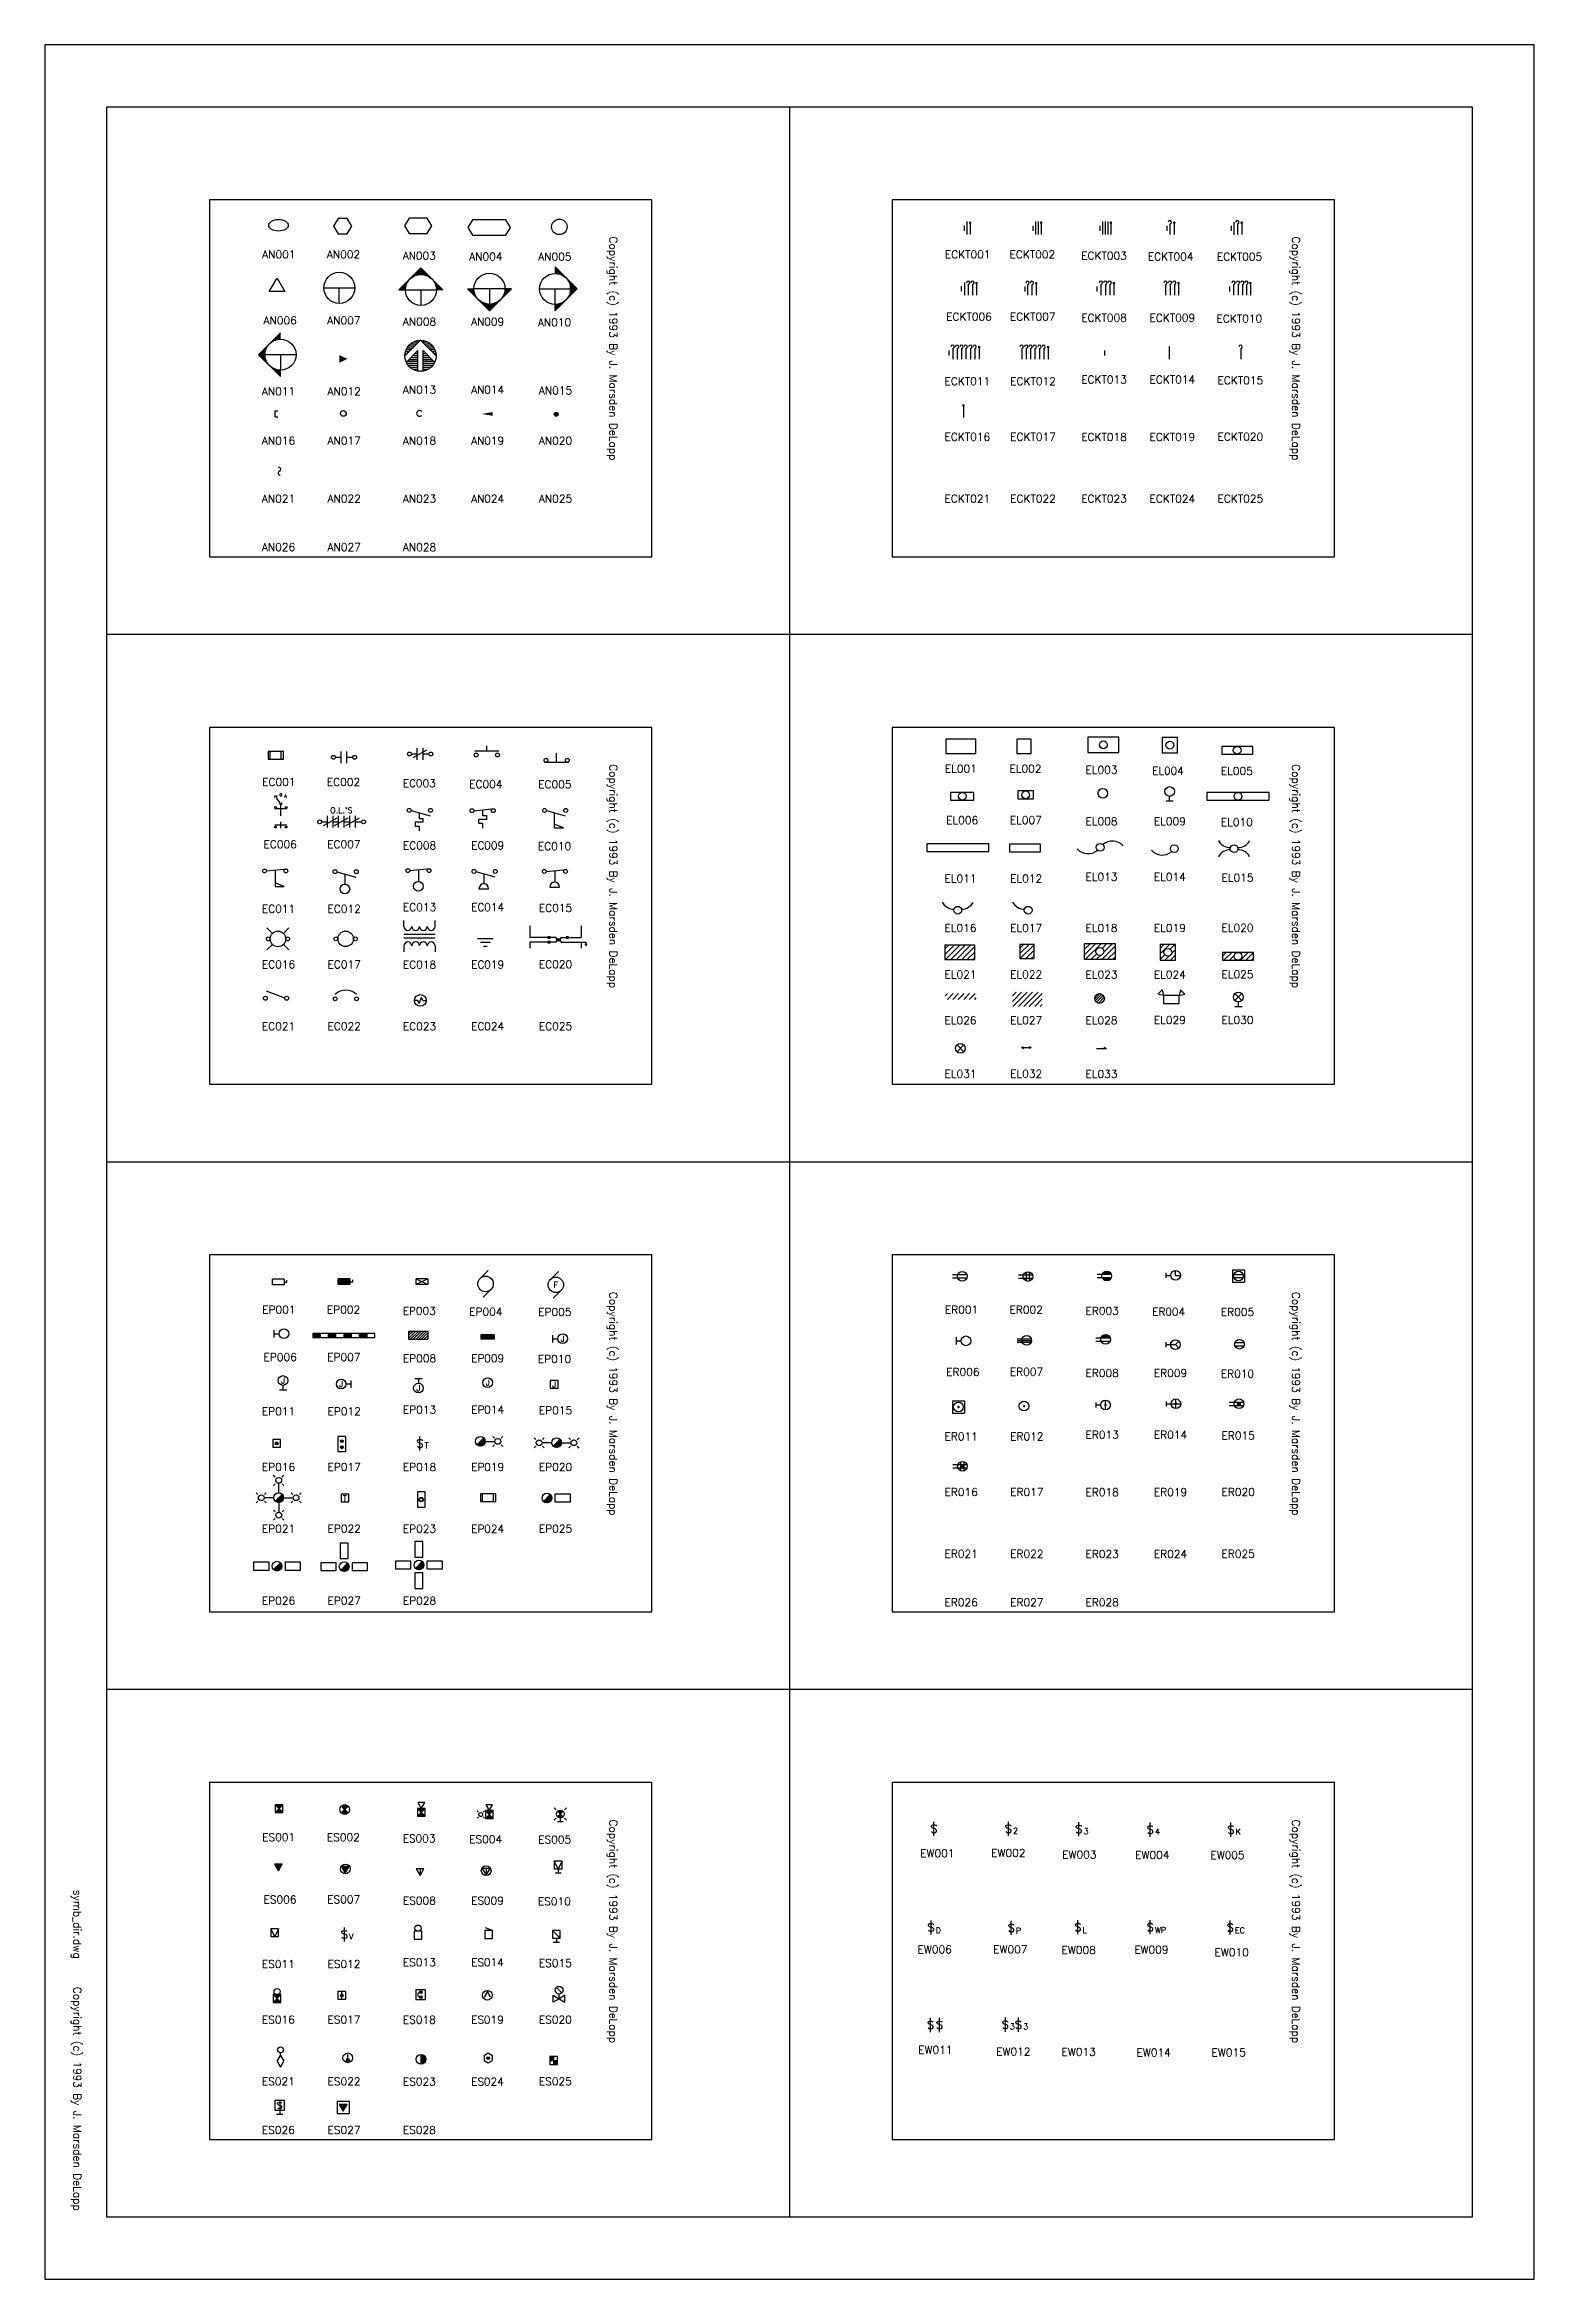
# Model space of a CAD drawing. Extents: x 0 to 24, y 0 to 36.
import ezdxf
from ezdxf.enums import TextEntityAlignment as Align

# ---------------------------------------------------------------- set-up
doc = ezdxf.new("R2010")
doc.units = 0
doc.header["$MEASUREMENT"] = 0
doc.linetypes.add('HIDDEN2', pattern=[0.1875, 0.125, -0.0625])
doc.layers.get('0').update_dxf_attribs({"linetype": 'CONTINUOUS'})
doc.layers.add('TITLE', color=1, linetype='CONTINUOUS')
doc.styles.add('ANNOTATE', font='SIMPLEX')
doc.styles.add('NOTES', font='SIMPLEX')

msp = doc.modelspace()

# ---------------------------------------------------------------- texts
for s, style, p in [('AN001', 'NOTES', (3.505, 32.559)), ('AN002', 'NOTES', (4.546, 32.559)), ('AN003', 'NOTES', (5.768, 32.539)), ('AN004', 'NOTES', (6.841, 32.525)), ('AN005', 'NOTES', (7.951, 32.522)), ('ECKT001', 'NOTES', (14.505, 32.559)), ('ECKT002', 'NOTES', (15.546, 32.559)), ('ECKT003', 'NOTES', (16.701, 32.539)), ('ECKT004', 'NOTES', (17.773, 32.525)), ('ECKT005', 'NOTES', (18.883, 32.522)), ('ECKT006', 'NOTES', (14.526, 31.556)), ('ECKT007', 'NOTES', (15.55, 31.557)), ('AN006', 'NOTES', (3.526, 31.495)), ('AN007', 'NOTES', (4.55, 31.495)), ('AN008', 'NOTES', (5.77, 31.476)), ('AN009', 'NOTES', (6.869, 31.476)), ('AN010', 'NOTES', (7.948, 31.464)), ('ECKT008', 'NOTES', (16.702, 31.537)), ('ECKT009', 'NOTES', (17.801, 31.537)), ('ECKT010', 'NOTES', (18.881, 31.525)), ('ECKT011', 'NOTES', (14.498, 30.516)), ('ECKT012', 'NOTES', (15.558, 30.516)), ('ECKT013', 'NOTES', (16.702, 30.543)), ('ECKT014', 'NOTES', (17.801, 30.543)), ('ECKT015', 'NOTES', (18.895, 30.531)), ('AN011', 'NOTES', (3.498, 30.352)), ('AN012', 'NOTES', (4.558, 30.352)), ('AN013', 'NOTES', (5.77, 30.379)), ('AN014', 'NOTES', (6.869, 30.379)), ('AN015', 'NOTES', (7.962, 30.367)), ('AN016', 'NOTES', (3.498, 29.559)), ('AN017', 'NOTES', (4.558, 29.559)), ('AN018', 'NOTES', (5.77, 29.557)), ('AN019', 'NOTES', (6.869, 29.557)), ('AN020', 'NOTES', (7.962, 29.559)), ('ECKT016', 'NOTES', (14.498, 29.62)), ('ECKT017', 'NOTES', (15.558, 29.62)), ('ECKT018', 'NOTES', (16.702, 29.618)), ('ECKT019', 'NOTES', (17.801, 29.619)), ('ECKT020', 'NOTES', (18.895, 29.621)), ('AN021', 'NOTES', (3.498, 28.625)), ('AN022', 'NOTES', (4.558, 28.625)), ('AN023', 'NOTES', (5.77, 28.623)), ('AN024', 'NOTES', (6.869, 28.623)), ('AN025', 'NOTES', (7.962, 28.625)), ('ECKT021', 'NOTES', (14.498, 28.625)), ('ECKT022', 'NOTES', (15.558, 28.625)), ('ECKT023', 'NOTES', (16.702, 28.623)), ('ECKT024', 'NOTES', (17.801, 28.623)), ('ECKT025', 'NOTES', (18.895, 28.625)), ('AN026', 'NOTES', (3.498, 27.843)), ('AN027', 'NOTES', (4.558, 27.843)), ('AN028', 'NOTES', (5.77, 27.842)), ('EC001', 'NOTES', (3.505, 24.059)), ('EC002', 'NOTES', (4.546, 24.059)), ('EC003', 'NOTES', (5.768, 24.039)), ('EC004', 'NOTES', (6.841, 24.025)), ('EC005', 'NOTES', (7.951, 24.022)), ('EL001', 'NOTES', (14.505, 24.274)), ('EL002', 'NOTES', (15.546, 24.274)), ('EL003', 'NOTES', (16.768, 24.255)), ('EL004', 'NOTES', (17.841, 24.24)), ('EL005', 'NOTES', (18.951, 24.237)), ('EL006', 'NOTES', (14.526, 23.444)), ('EL007', 'NOTES', (15.55, 23.445)), ('EL008', 'NOTES', (16.77, 23.425)), ('EL009', 'NOTES', (17.869, 23.425)), ('EL010', 'NOTES', (18.948, 23.413)), ('EC006', 'NOTES', (3.526, 23.056)), ('EC007', 'NOTES', (4.55, 23.057)), ('EC008', 'NOTES', (5.77, 23.037)), ('EC009', 'NOTES', (6.869, 23.037)), ('EC010', 'NOTES', (7.948, 23.025)), ('EL011', 'NOTES', (14.498, 22.504)), ('EL012', 'NOTES', (15.558, 22.504)), ('EL013', 'NOTES', (16.77, 22.531)), ('EL014', 'NOTES', (17.869, 22.531)), ('EL015', 'NOTES', (18.962, 22.519)), ('EC011', 'NOTES', (3.498, 22.016)), ('EC012', 'NOTES', (4.558, 22.016)), ('EC013', 'NOTES', (5.77, 22.043)), ('EC014', 'NOTES', (6.869, 22.043)), ('EC015', 'NOTES', (7.962, 22.031)), ('EL016', 'NOTES', (14.498, 21.709)), ('EL017', 'NOTES', (15.558, 21.709)), ('EL018', 'NOTES', (16.77, 21.708)), ('EL019', 'NOTES', (17.869, 21.708)), ('EL020', 'NOTES', (18.962, 21.71)), ('EC016', 'NOTES', (3.498, 21.12)), ('EC017', 'NOTES', (4.558, 21.12)), ('EC018', 'NOTES', (5.77, 21.118)), ('EC019', 'NOTES', (6.869, 21.119)), ('EC020', 'NOTES', (7.962, 21.121)), ('EL021', 'NOTES', (14.498, 20.958)), ('EL022', 'NOTES', (15.558, 20.958)), ('EL023', 'NOTES', (16.77, 20.957)), ('EL024', 'NOTES', (17.869, 20.957)), ('EL025', 'NOTES', (18.962, 20.959)), ('EC021', 'NOTES', (3.498, 20.125)), ('EC022', 'NOTES', (4.558, 20.125)), ('EC023', 'NOTES', (5.77, 20.123)), ('EC024', 'NOTES', (6.869, 20.123)), ('EC025', 'NOTES', (7.962, 20.125)), ('EL026', 'NOTES', (14.498, 20.22)), ('EL027', 'NOTES', (15.558, 20.22)), ('EL028', 'NOTES', (16.77, 20.218)), ('EL029', 'NOTES', (17.869, 20.224)), ('EL030', 'NOTES', (18.962, 20.226)), ('EL031', 'NOTES', (14.498, 19.358)), ('EL032', 'NOTES', (15.558, 19.358)), ('EL033', 'NOTES', (16.77, 19.356)), ('EP001', 'NOTES', (3.505, 15.559)), ('EP002', 'NOTES', (4.546, 15.559)), ('EP003', 'NOTES', (5.768, 15.539)), ('EP004', 'NOTES', (6.841, 15.525)), ('EP005', 'NOTES', (7.951, 15.522)), ('ER001', 'NOTES', (14.505, 15.559)), ('ER002', 'NOTES', (15.546, 15.559)), ('ER003', 'NOTES', (16.768, 15.539)), ('ER004', 'NOTES', (17.841, 15.525)), ('ER005', 'NOTES', (18.951, 15.522)), ('EP006', 'NOTES', (3.526, 14.794)), ('EP007', 'NOTES', (4.55, 14.794)), ('EP008', 'NOTES', (5.77, 14.775)), ('EP009', 'NOTES', (6.869, 14.775)), ('EP010', 'NOTES', (7.948, 14.763)), ('ER006', 'NOTES', (14.526, 14.556)), ('ER007', 'NOTES', (15.55, 14.557)), ('ER008', 'NOTES', (16.77, 14.537)), ('ER009', 'NOTES', (17.869, 14.537)), ('ER010', 'NOTES', (18.948, 14.525)), ('EP011', 'NOTES', (3.498, 13.921)), ('EP012', 'NOTES', (4.558, 13.921)), ('EP013', 'NOTES', (5.77, 13.948)), ('EP014', 'NOTES', (6.869, 13.948)), ('EP015', 'NOTES', (7.962, 13.936)), ('ER011', 'NOTES', (14.498, 13.516)), ('ER012', 'NOTES', (15.558, 13.516)), ('ER013', 'NOTES', (16.77, 13.543)), ('ER014', 'NOTES', (17.869, 13.543)), ('ER015', 'NOTES', (18.962, 13.531)), ('EP016', 'NOTES', (3.498, 13.025)), ('EP017', 'NOTES', (4.558, 13.025)), ('EP018', 'NOTES', (5.77, 13.023)), ('EP019', 'NOTES', (6.869, 13.024)), ('EP020', 'NOTES', (7.962, 13.025)), ('ER016', 'NOTES', (14.498, 12.62)), ('ER017', 'NOTES', (15.558, 12.62)), ('ER018', 'NOTES', (16.77, 12.618)), ('ER019', 'NOTES', (17.869, 12.619)), ('ER020', 'NOTES', (18.962, 12.621)), ('EP021', 'NOTES', (3.498, 12.03)), ('EP022', 'NOTES', (4.558, 12.03)), ('EP023', 'NOTES', (5.77, 12.028)), ('EP024', 'NOTES', (6.869, 12.028)), ('EP025', 'NOTES', (7.962, 12.03)), ('ER021', 'NOTES', (14.498, 11.625)), ('ER022', 'NOTES', (15.558, 11.625)), ('ER023', 'NOTES', (16.77, 11.623)), ('ER024', 'NOTES', (17.869, 11.623)), ('ER025', 'NOTES', (18.962, 11.625)), ('EP026', 'NOTES', (3.498, 10.871)), ('EP027', 'NOTES', (4.558, 10.871)), ('EP028', 'NOTES', (5.77, 10.87)), ('ER026', 'NOTES', (14.498, 10.843)), ('ER027', 'NOTES', (15.558, 10.843)), ('ER028', 'NOTES', (16.77, 10.842)), ('ES001', 'NOTES', (3.505, 7.059)), ('ES002', 'NOTES', (4.546, 7.059)), ('ES003', 'NOTES', (5.768, 7.039)), ('ES004', 'NOTES', (6.841, 7.025)), ('ES005', 'NOTES', (7.951, 7.022)), ('EW001', 'ANNOTATE', (14.107, 6.799)), ('EW002', 'ANNOTATE', (15.249, 6.805)), ('EW003', 'ANNOTATE', (16.393, 6.78)), ('EW004', 'ANNOTATE', (17.571, 6.773)), ('EW005', 'ANNOTATE', (18.781, 6.771)), ('ES006', 'NOTES', (3.526, 6.056)), ('ES007', 'NOTES', (4.55, 6.057)), ('ES008', 'NOTES', (5.77, 6.037)), ('ES009', 'NOTES', (6.869, 6.037)), ('ES010', 'NOTES', (7.948, 6.025)), ('ES011', 'NOTES', (3.498, 5.016)), ('ES012', 'NOTES', (4.558, 5.016)), ('ES013', 'NOTES', (5.77, 5.043)), ('ES014', 'NOTES', (6.869, 5.043)), ('ES015', 'NOTES', (7.962, 5.031)), ('EW006', 'ANNOTATE', (14.065, 5.251)), ('EW007', 'ANNOTATE', (15.281, 5.252)), ('EW008', 'ANNOTATE', (16.382, 5.242)), ('EW009', 'ANNOTATE', (17.556, 5.249)), ('EW010', 'ANNOTATE', (18.848, 5.205)), ('ES016', 'NOTES', (3.498, 4.12)), ('ES017', 'NOTES', (4.558, 4.12)), ('ES018', 'NOTES', (5.77, 4.118)), ('ES019', 'NOTES', (6.869, 4.119)), ('ES020', 'NOTES', (7.962, 4.121)), ('EW011', 'ANNOTATE', (14.073, 3.634)), ('EW012', 'ANNOTATE', (15.332, 3.606)), ('EW013', 'ANNOTATE', (16.382, 3.601)), ('EW014', 'ANNOTATE', (17.592, 3.591)), ('EW015', 'ANNOTATE', (18.801, 3.591)), ('ES021', 'NOTES', (3.498, 3.125)), ('ES022', 'NOTES', (4.558, 3.125)), ('ES023', 'NOTES', (5.77, 3.123)), ('ES024', 'NOTES', (6.869, 3.123)), ('ES025', 'NOTES', (7.962, 3.125)), ('ES026', 'NOTES', (3.498, 2.343)), ('ES027', 'NOTES', (4.558, 2.343)), ('ES028', 'NOTES', (5.77, 2.342))]:
    msp.add_text(s, height=0.125, dxfattribs=dict(style=style)).set_placement(p)
at = {"style": 'NOTES'}
msp.add_text('symb_dir.dwg', height=0.125, rotation=270, dxfattribs=at).set_placement((0.465, 6.276))

# ---------------------------------------------------------------- blocks, each defined once
blk = doc.blocks.new('COPYRGHT')
at = {"style": 'NOTES'}
blk.add_text('Copyright (c) 1993 By J. Marsden DeLapp', height=0.125, dxfattribs=at).set_placement((0.041, 0.028))
blk = doc.blocks.new('ECKT016')
blk.add_line((0, 0.068), (0, -0.103))
at = {"const_width": 0.0207}
blk.add_lwpolyline([(-0.011, 0.089, 1), (0.01, 0.089, 1)], format="xyb", close=True, dxfattribs=at)
blk = doc.blocks.new('ECKT015')
blk.add_line((0, 0.068), (0, -0.103))
blk.add_arc((-0.002, 0.096), 0.0277, 273.4515, 180.571)
blk = doc.blocks.new('ECKT014')
blk.add_line((0, 0.1), (0, -0.105))
blk = doc.blocks.new('ECKT013')
blk.add_line((0, 0.038), (0, -0.043))
blk = doc.blocks.new('ECKT012')
for p, q in [((0, 0.068), (0, -0.103)), ((0.072, 0.068), (0.072, -0.103)), ((0.142, 0.068), (0.142, -0.103)), ((0.209, 0.068), (0.209, -0.103)), ((0.285, 0.068), (0.285, -0.103)), ((0.353, 0.068), (0.353, -0.103)), ((0.426, 0.068), (0.426, -0.103))]:
    blk.add_line(p, q)
at = {"const_width": 0.0207}
blk.add_lwpolyline([(0.415, 0.089, 1), (0.436, 0.089, 1)], format="xyb", close=True, dxfattribs=at)
for centre in [(-0.002, 0.096), (0.07, 0.096), (0.14, 0.096), (0.208, 0.096), (0.284, 0.096), (0.351, 0.096)]:
    blk.add_arc(centre, 0.0277, 273.4515, 180.571)
blk = doc.blocks.new('ECKT011')
for p, q in [((0, 0.038), (0, -0.043)), ((0.063, 0.068), (0.063, -0.103)), ((0.135, 0.068), (0.135, -0.103)), ((0.205, 0.068), (0.205, -0.103)), ((0.273, 0.068), (0.273, -0.103)), ((0.349, 0.068), (0.349, -0.103)), ((0.417, 0.068), (0.417, -0.103)), ((0.489, 0.068), (0.489, -0.103))]:
    blk.add_line(p, q)
at = {"const_width": 0.0207}
blk.add_lwpolyline([(0.478, 0.089, 1), (0.499, 0.089, 1)], format="xyb", close=True, dxfattribs=at)
for centre in [(0.062, 0.096), (0.134, 0.096), (0.204, 0.096), (0.271, 0.096), (0.347, 0.096), (0.415, 0.096)]:
    blk.add_arc(centre, 0.0277, 273.4515, 180.571)
blk = doc.blocks.new('ECKT010')
for p, q in [((0, 0.038), (0, -0.043)), ((0.063, 0.068), (0.063, -0.103)), ((0.135, 0.068), (0.135, -0.103)), ((0.205, 0.068), (0.205, -0.103)), ((0.273, 0.068), (0.273, -0.103)), ((0.335, 0.068), (0.335, -0.103))]:
    blk.add_line(p, q)
at = {"const_width": 0.0207}
blk.add_lwpolyline([(0.324, 0.089, 1), (0.344, 0.089, 1)], format="xyb", close=True, dxfattribs=at)
for centre in [(0.062, 0.096), (0.134, 0.096), (0.204, 0.096), (0.271, 0.096)]:
    blk.add_arc(centre, 0.0277, 273.4515, 180.571)
blk = doc.blocks.new('ECKT009')
for p, q in [((0, 0.068), (0, -0.103)), ((0.072, 0.068), (0.072, -0.103)), ((0.142, 0.068), (0.142, -0.103)), ((0.209, 0.068), (0.209, -0.103))]:
    blk.add_line(p, q)
at = {"const_width": 0.0207}
blk.add_lwpolyline([(0.198, 0.089, 1), (0.219, 0.089, 1)], format="xyb", close=True, dxfattribs=at)
for centre in [(-0.002, 0.096), (0.07, 0.096), (0.14, 0.096)]:
    blk.add_arc(centre, 0.0277, 273.4515, 180.571)
blk = doc.blocks.new('ECKT008')
for p, q in [((0, 0.038), (0, -0.043)), ((0.063, 0.068), (0.063, -0.103)), ((0.135, 0.068), (0.135, -0.103)), ((0.205, 0.068), (0.205, -0.103)), ((0.273, 0.068), (0.273, -0.103))]:
    blk.add_line(p, q)
at = {"const_width": 0.0207}
blk.add_lwpolyline([(0.262, 0.089, 1), (0.282, 0.089, 1)], format="xyb", close=True, dxfattribs=at)
for centre in [(0.062, 0.096), (0.134, 0.096), (0.204, 0.096)]:
    blk.add_arc(centre, 0.0277, 273.4515, 180.571)
blk = doc.blocks.new('ECKT007')
for p, q in [((0, 0.037), (0, -0.044)), ((0.047, 0.065), (0.047, -0.106)), ((0.117, 0.065), (0.117, -0.106)), ((0.185, 0.065), (0.185, -0.106))]:
    blk.add_line(p, q)
at = {"const_width": 0.0207}
blk.add_lwpolyline([(0.174, 0.086, 1), (0.195, 0.086, 1)], format="xyb", close=True, dxfattribs=at)
for centre in [(0.045, 0.092), (0.116, 0.092)]:
    blk.add_arc(centre, 0.0277, 273.4515, 180.571)
blk = doc.blocks.new('ECKT006')
for p, q in [((0, 0.041), (0, -0.041)), ((0.053, 0.1), (0.053, -0.103)), ((0.11, 0.068), (0.11, -0.103)), ((0.181, 0.068), (0.181, -0.103)), ((0.245, 0.068), (0.245, -0.103))]:
    blk.add_line(p, q)
at = {"const_width": 0.0207}
blk.add_lwpolyline([(0.234, 0.089, 1), (0.254, 0.089, 1)], format="xyb", close=True, dxfattribs=at)
for centre in [(0.109, 0.096), (0.179, 0.096)]:
    blk.add_arc(centre, 0.0277, 273.4515, 180.571)
blk = doc.blocks.new('ECKT005')
for p, q in [((0, 0.038), (0, -0.043)), ((0.043, 0.1), (0.043, -0.105)), ((0.102, 0.068), (0.102, -0.103)), ((0.171, 0.068), (0.171, -0.103))]:
    blk.add_line(p, q)
at = {"const_width": 0.0207}
blk.add_lwpolyline([(0.16, 0.089, 1), (0.181, 0.089, 1)], format="xyb", close=True, dxfattribs=at)
blk.add_arc((0.1, 0.096), 0.0277, 273.4515, 180.571)
blk = doc.blocks.new('ECKT004')
for p, q in [((0, 0.041), (0, -0.041)), ((0.047, 0.068), (0.047, -0.103)), ((0.118, 0.068), (0.118, -0.103))]:
    blk.add_line(p, q)
at = {"const_width": 0.0207}
blk.add_lwpolyline([(0.107, 0.089, 1), (0.127, 0.089, 1)], format="xyb", close=True, dxfattribs=at)
blk.add_arc((0.045, 0.096), 0.0277, 273.4515, 180.571)
blk = doc.blocks.new('ECKT003')
for p, q in [((0, 0.041), (0, -0.041)), ((0.041, 0.106), (0.041, -0.103)), ((0.084, 0.106), (0.084, -0.103)), ((0.129, 0.106), (0.129, -0.103)), ((0.177, 0.068), (0.177, -0.103))]:
    blk.add_line(p, q)
at = {"const_width": 0.0207}
blk.add_lwpolyline([(0.166, 0.089, 1), (0.187, 0.089, 1)], format="xyb", close=True, dxfattribs=at)
blk = doc.blocks.new('ECKT002')
for p, q in [((0, 0.041), (0, -0.041)), ((0.04, 0.106), (0.04, -0.103)), ((0.086, 0.106), (0.086, -0.103)), ((0.134, 0.068), (0.134, -0.103))]:
    blk.add_line(p, q)
at = {"const_width": 0.0207}
blk.add_lwpolyline([(0.123, 0.089, 1), (0.144, 0.089, 1)], format="xyb", close=True, dxfattribs=at)
blk = doc.blocks.new('ECKT001')
for p, q in [((0, 0.041), (0, -0.041)), ((0.043, 0.106), (0.043, -0.103)), ((0.095, 0.068), (0.095, -0.103))]:
    blk.add_line(p, q)
at = {"const_width": 0.0207}
blk.add_lwpolyline([(0.084, 0.089, 1), (0.104, 0.089, 1)], format="xyb", close=True, dxfattribs=at)
blk = doc.blocks.new('EW001')
for p, q in [((-0.041, 0.159), (-0.028, 0.171)), ((-0.041, 0.147), (-0.041, 0.159)), ((-0.035, 0.136), (-0.041, 0.147)), ((-0.041, 0.07), (-0.029, 0.058)), ((-0.029, 0.129), (-0.035, 0.136)), ((-0.017, 0.124), (-0.029, 0.129)), ((-0.029, 0.058), (-0.011, 0.052)), ((-0.028, 0.171), (-0.011, 0.177)), ((0.019, 0.112), (-0.017, 0.124)), ((-0.011, 0.177), (0.013, 0.177)), ((-0.011, 0.052), (0.013, 0.052)), ((0, 0), (0, 0.228)), ((0.013, 0.177), (0.031, 0.171)), ((0.013, 0.052), (0.031, 0.058)), ((0.031, 0.106), (0.019, 0.112)), ((0.031, 0.171), (0.043, 0.159)), ((0.037, 0.1), (0.031, 0.106)), ((0.031, 0.058), (0.043, 0.07)), ((0.043, 0.088), (0.037, 0.1)), ((0.043, 0.07), (0.043, 0.088))]:
    blk.add_line(p, q)
blk = doc.blocks.new('EW003')
blk.add_blockref('EW001', (0, 0))
at = {"style": 'ANNOTATE'}
blk.add_text('3', height=0.0938, dxfattribs=at).set_placement((0.075, 0.035))
blk = doc.blocks.new('EW004')
for p, q in [((-0.041, 0.159), (-0.028, 0.171)), ((-0.041, 0.147), (-0.041, 0.159)), ((-0.035, 0.136), (-0.041, 0.147)), ((-0.041, 0.07), (-0.029, 0.058)), ((-0.029, 0.129), (-0.035, 0.136)), ((-0.017, 0.124), (-0.029, 0.129)), ((-0.029, 0.058), (-0.011, 0.052)), ((-0.028, 0.171), (-0.011, 0.177)), ((0.019, 0.112), (-0.017, 0.124)), ((-0.011, 0.177), (0.013, 0.177)), ((-0.011, 0.052), (0.013, 0.052)), ((0, 0), (0, 0.228)), ((0.013, 0.177), (0.031, 0.171)), ((0.013, 0.052), (0.031, 0.058)), ((0.031, 0.106), (0.019, 0.112)), ((0.031, 0.171), (0.043, 0.159)), ((0.037, 0.1), (0.031, 0.106)), ((0.031, 0.058), (0.043, 0.07)), ((0.043, 0.088), (0.037, 0.1)), ((0.043, 0.07), (0.043, 0.088))]:
    blk.add_line(p, q)
at = {"style": 'ANNOTATE'}
blk.add_text('4', height=0.0938, dxfattribs=at).set_placement((0.075, 0.035))
blk = doc.blocks.new('EW005')
for p, q in [((-0.041, 0.159), (-0.028, 0.171)), ((-0.041, 0.147), (-0.041, 0.159)), ((-0.035, 0.136), (-0.041, 0.147)), ((-0.041, 0.07), (-0.029, 0.058)), ((-0.029, 0.129), (-0.035, 0.136)), ((-0.017, 0.124), (-0.029, 0.129)), ((-0.029, 0.058), (-0.011, 0.052)), ((-0.028, 0.171), (-0.011, 0.177)), ((0.019, 0.112), (-0.017, 0.124)), ((-0.011, 0.177), (0.013, 0.177)), ((-0.011, 0.052), (0.013, 0.052)), ((0, 0), (0, 0.228)), ((0.013, 0.177), (0.031, 0.171)), ((0.013, 0.052), (0.031, 0.058)), ((0.031, 0.106), (0.019, 0.112)), ((0.031, 0.171), (0.043, 0.159)), ((0.037, 0.1), (0.031, 0.106)), ((0.031, 0.058), (0.043, 0.07)), ((0.043, 0.088), (0.037, 0.1)), ((0.043, 0.07), (0.043, 0.088))]:
    blk.add_line(p, q)
at = {"style": 'ANNOTATE'}
blk.add_text('K', height=0.0938, dxfattribs=at).set_placement((0.075, 0.035))
blk = doc.blocks.new('EW008')
for p, q in [((-0.041, 0.159), (-0.028, 0.171)), ((-0.041, 0.147), (-0.041, 0.159)), ((-0.035, 0.136), (-0.041, 0.147)), ((-0.041, 0.07), (-0.029, 0.058)), ((-0.029, 0.129), (-0.035, 0.136)), ((-0.017, 0.124), (-0.029, 0.129)), ((-0.029, 0.058), (-0.011, 0.052)), ((-0.028, 0.171), (-0.011, 0.177)), ((0.019, 0.112), (-0.017, 0.124)), ((-0.011, 0.177), (0.013, 0.177)), ((-0.011, 0.052), (0.013, 0.052)), ((0, 0), (0, 0.228)), ((0.013, 0.177), (0.031, 0.171)), ((0.013, 0.052), (0.031, 0.058)), ((0.031, 0.106), (0.019, 0.112)), ((0.031, 0.171), (0.043, 0.159)), ((0.037, 0.1), (0.031, 0.106)), ((0.031, 0.058), (0.043, 0.07)), ((0.043, 0.088), (0.037, 0.1)), ((0.043, 0.07), (0.043, 0.088))]:
    blk.add_line(p, q)
at = {"style": 'ANNOTATE'}
blk.add_text('L', height=0.0938, dxfattribs=at).set_placement((0.075, 0.021))
blk = doc.blocks.new('EW009')
for p, q in [((-0.041, 0.159), (-0.028, 0.171)), ((-0.041, 0.147), (-0.041, 0.159)), ((-0.035, 0.136), (-0.041, 0.147)), ((-0.041, 0.07), (-0.029, 0.058)), ((-0.029, 0.129), (-0.035, 0.136)), ((-0.017, 0.124), (-0.029, 0.129)), ((-0.029, 0.058), (-0.011, 0.052)), ((-0.028, 0.171), (-0.011, 0.177)), ((0.019, 0.112), (-0.017, 0.124)), ((-0.011, 0.177), (0.013, 0.177)), ((-0.011, 0.052), (0.013, 0.052)), ((0, 0), (0, 0.228)), ((0.013, 0.177), (0.031, 0.171)), ((0.013, 0.052), (0.031, 0.058)), ((0.031, 0.106), (0.019, 0.112)), ((0.031, 0.171), (0.043, 0.159)), ((0.037, 0.1), (0.031, 0.106)), ((0.031, 0.058), (0.043, 0.07)), ((0.043, 0.088), (0.037, 0.1)), ((0.043, 0.07), (0.043, 0.088))]:
    blk.add_line(p, q)
at = {"style": 'ANNOTATE'}
blk.add_text('WP', height=0.0938, dxfattribs=at).set_placement((0.075, 0.021))
blk = doc.blocks.new('EW010')
for p, q in [((-0.041, 0.159), (-0.028, 0.171)), ((-0.041, 0.147), (-0.041, 0.159)), ((-0.035, 0.136), (-0.041, 0.147)), ((-0.041, 0.07), (-0.029, 0.058)), ((-0.029, 0.129), (-0.035, 0.136)), ((-0.017, 0.124), (-0.029, 0.129)), ((-0.029, 0.058), (-0.011, 0.052)), ((-0.028, 0.171), (-0.011, 0.177)), ((0.019, 0.112), (-0.017, 0.124)), ((-0.011, 0.177), (0.013, 0.177)), ((-0.011, 0.052), (0.013, 0.052)), ((0, 0), (0, 0.228)), ((0.013, 0.177), (0.031, 0.171)), ((0.013, 0.052), (0.031, 0.058)), ((0.031, 0.106), (0.019, 0.112)), ((0.031, 0.171), (0.043, 0.159)), ((0.037, 0.1), (0.031, 0.106)), ((0.031, 0.058), (0.043, 0.07)), ((0.043, 0.088), (0.037, 0.1)), ((0.043, 0.07), (0.043, 0.088))]:
    blk.add_line(p, q)
at = {"style": 'ANNOTATE'}
blk.add_text('EC', height=0.0938, dxfattribs=at).set_placement((0.075, 0.021))
blk = doc.blocks.new('EW002')
for p, q in [((-0.041, 0.159), (-0.028, 0.171)), ((-0.041, 0.147), (-0.041, 0.159)), ((-0.035, 0.136), (-0.041, 0.147)), ((-0.041, 0.07), (-0.029, 0.058)), ((-0.029, 0.129), (-0.035, 0.136)), ((-0.017, 0.124), (-0.029, 0.129)), ((-0.029, 0.058), (-0.011, 0.052)), ((-0.028, 0.171), (-0.011, 0.177)), ((0.019, 0.112), (-0.017, 0.124)), ((-0.011, 0.177), (0.013, 0.177)), ((-0.011, 0.052), (0.013, 0.052)), ((0, 0), (0, 0.228)), ((0.013, 0.177), (0.031, 0.171)), ((0.013, 0.052), (0.031, 0.058)), ((0.031, 0.106), (0.019, 0.112)), ((0.031, 0.171), (0.043, 0.159)), ((0.037, 0.1), (0.031, 0.106)), ((0.031, 0.058), (0.043, 0.07)), ((0.043, 0.088), (0.037, 0.1)), ((0.043, 0.07), (0.043, 0.088))]:
    blk.add_line(p, q)
at = {"style": 'ANNOTATE'}
blk.add_text('2', height=0.0938, dxfattribs=at).set_placement((0.075, 0.035))
blk = doc.blocks.new('EW006')
for p, q in [((-0.041, 0.159), (-0.028, 0.171)), ((-0.041, 0.147), (-0.041, 0.159)), ((-0.035, 0.136), (-0.041, 0.147)), ((-0.041, 0.07), (-0.029, 0.058)), ((-0.029, 0.129), (-0.035, 0.136)), ((-0.017, 0.124), (-0.029, 0.129)), ((-0.029, 0.058), (-0.011, 0.052)), ((-0.028, 0.171), (-0.011, 0.177)), ((0.019, 0.112), (-0.017, 0.124)), ((-0.011, 0.177), (0.013, 0.177)), ((-0.011, 0.052), (0.013, 0.052)), ((0, 0), (0, 0.228)), ((0.013, 0.177), (0.031, 0.171)), ((0.013, 0.052), (0.031, 0.058)), ((0.031, 0.106), (0.019, 0.112)), ((0.031, 0.171), (0.043, 0.159)), ((0.037, 0.1), (0.031, 0.106)), ((0.031, 0.058), (0.043, 0.07)), ((0.043, 0.088), (0.037, 0.1)), ((0.043, 0.07), (0.043, 0.088))]:
    blk.add_line(p, q)
at = {"style": 'ANNOTATE'}
blk.add_text('D', height=0.0938, dxfattribs=at).set_placement((0.075, 0.021))
blk = doc.blocks.new('EW007')
for p, q in [((-0.041, 0.159), (-0.028, 0.171)), ((-0.041, 0.147), (-0.041, 0.159)), ((-0.035, 0.136), (-0.041, 0.147)), ((-0.041, 0.07), (-0.029, 0.058)), ((-0.029, 0.129), (-0.035, 0.136)), ((-0.017, 0.124), (-0.029, 0.129)), ((-0.029, 0.058), (-0.011, 0.052)), ((-0.028, 0.171), (-0.011, 0.177)), ((0.019, 0.112), (-0.017, 0.124)), ((-0.011, 0.177), (0.013, 0.177)), ((-0.011, 0.052), (0.013, 0.052)), ((0, 0), (0, 0.228)), ((0.013, 0.177), (0.031, 0.171)), ((0.013, 0.052), (0.031, 0.058)), ((0.031, 0.106), (0.019, 0.112)), ((0.031, 0.171), (0.043, 0.159)), ((0.037, 0.1), (0.031, 0.106)), ((0.031, 0.058), (0.043, 0.07)), ((0.043, 0.088), (0.037, 0.1)), ((0.043, 0.07), (0.043, 0.088))]:
    blk.add_line(p, q)
at = {"style": 'ANNOTATE'}
blk.add_text('P', height=0.0938, dxfattribs=at).set_placement((0.075, 0.021))
blk = doc.blocks.new('EW012')
for p, q in [((-0.146, 0.164), (-0.134, 0.175)), ((-0.146, 0.151), (-0.146, 0.164)), ((-0.14, 0.14), (-0.146, 0.151)), ((-0.146, 0.074), (-0.134, 0.062)), ((-0.134, 0.134), (-0.14, 0.14)), ((-0.134, 0.175), (-0.117, 0.181)), ((-0.123, 0.128), (-0.134, 0.134)), ((-0.134, 0.062), (-0.117, 0.056)), ((-0.087, 0.116), (-0.123, 0.128)), ((-0.117, 0.181), (-0.093, 0.181)), ((-0.117, 0.056), (-0.092, 0.056)), ((-0.105, 0.004), (-0.105, 0.232)), ((-0.093, 0.181), (-0.074, 0.175)), ((-0.092, 0.056), (-0.074, 0.062)), ((-0.074, 0.11), (-0.087, 0.116)), ((-0.074, 0.175), (-0.062, 0.163)), ((-0.068, 0.104), (-0.074, 0.11)), ((-0.074, 0.062), (-0.063, 0.074)), ((-0.063, 0.092), (-0.068, 0.104)), ((-0.063, 0.074), (-0.063, 0.092)), ((0.064, 0.074), (0.077, 0.062)), ((0.065, 0.164), (0.077, 0.175)), ((0.065, 0.151), (0.065, 0.164)), ((0.07, 0.14), (0.065, 0.151)), ((0.076, 0.134), (0.07, 0.14)), ((0.088, 0.128), (0.076, 0.134)), ((0.077, 0.175), (0.094, 0.181)), ((0.077, 0.062), (0.094, 0.056)), ((0.124, 0.116), (0.088, 0.128)), ((0.094, 0.181), (0.118, 0.181)), ((0.094, 0.056), (0.118, 0.056)), ((0.105, 0.004), (0.105, 0.232)), ((0.118, 0.181), (0.136, 0.175)), ((0.118, 0.056), (0.136, 0.062)), ((0.136, 0.11), (0.124, 0.116)), ((0.136, 0.175), (0.148, 0.163)), ((0.142, 0.104), (0.136, 0.11)), ((0.136, 0.062), (0.148, 0.074)), ((0.148, 0.092), (0.142, 0.104)), ((0.148, 0.074), (0.148, 0.092))]:
    blk.add_line(p, q)
at = {"style": 'ANNOTATE'}
for p in [(-0.031, 0.043), (0.184, 0.043)]:
    blk.add_text('3', height=0.0938, dxfattribs=at).set_placement(p)
blk = doc.blocks.new('EW011')
for p, q in [((-0.104, 0.159), (-0.092, 0.171)), ((-0.104, 0.147), (-0.104, 0.159)), ((-0.098, 0.136), (-0.104, 0.147)), ((-0.104, 0.07), (-0.092, 0.058)), ((-0.092, 0.129), (-0.098, 0.136)), ((-0.092, 0.171), (-0.075, 0.177)), ((-0.081, 0.124), (-0.092, 0.129)), ((-0.092, 0.058), (-0.075, 0.052)), ((-0.045, 0.112), (-0.081, 0.124)), ((-0.075, 0.177), (-0.051, 0.177)), ((-0.075, 0.052), (-0.05, 0.052)), ((-0.063, 0), (-0.063, 0.228)), ((-0.051, 0.177), (-0.033, 0.171)), ((-0.05, 0.052), (-0.033, 0.058)), ((-0.033, 0.106), (-0.045, 0.112)), ((-0.033, 0.171), (-0.021, 0.159)), ((-0.027, 0.1), (-0.033, 0.106)), ((-0.033, 0.058), (-0.021, 0.07)), ((-0.021, 0.088), (-0.027, 0.1)), ((-0.021, 0.07), (-0.021, 0.088)), ((0.039, 0.159), (0.051, 0.171)), ((0.039, 0.147), (0.039, 0.159)), ((0.045, 0.136), (0.039, 0.147)), ((0.039, 0.07), (0.051, 0.058)), ((0.051, 0.129), (0.045, 0.136)), ((0.051, 0.171), (0.069, 0.177)), ((0.063, 0.124), (0.051, 0.129)), ((0.051, 0.058), (0.069, 0.052)), ((0.099, 0.112), (0.063, 0.124)), ((0.069, 0.177), (0.093, 0.177)), ((0.069, 0.052), (0.093, 0.052)), ((0.08, 0), (0.08, 0.228)), ((0.093, 0.177), (0.111, 0.171)), ((0.093, 0.052), (0.111, 0.058)), ((0.111, 0.106), (0.099, 0.112)), ((0.111, 0.171), (0.123, 0.159)), ((0.117, 0.1), (0.111, 0.106)), ((0.111, 0.058), (0.123, 0.07)), ((0.123, 0.088), (0.117, 0.1)), ((0.123, 0.07), (0.123, 0.088))]:
    blk.add_line(p, q)
blk = doc.blocks.new('ES027')
for p, q in [((-0.098, 0.098), (-0.098, -0.098)), ((-0.098, 0.098), (0.098, 0.098)), ((0.062, 0.048), (-0.063, 0.048)), ((-0.063, 0.048), (0, -0.061)), ((0.058, 0.04), (-0.058, 0.04)), ((0.052, 0.031), (-0.053, 0.031)), ((0.047, 0.022), (-0.048, 0.022)), ((0.042, 0.013), (-0.043, 0.013)), ((0.037, 0.004), (-0.038, 0.004)), ((0, -0.061), (0.062, 0.048)), ((0.098, 0.098), (0.098, -0.098)), ((-0.098, -0.098), (0.098, -0.098)), ((0.032, -0.005), (-0.032, -0.005)), ((0.026, -0.014), (-0.027, -0.014)), ((0.021, -0.023), (-0.022, -0.023)), ((0.016, -0.032), (-0.017, -0.032)), ((0.011, -0.041), (-0.012, -0.041)), ((0.006, -0.05), (-0.006, -0.05))]:
    blk.add_line(p, q)
blk = doc.blocks.new('ES003')
for p, q in [((-0.062, 0.125), (0.062, 0)), ((-0.062, 0), (0.062, 0.125)), ((0.062, 0.125), (-0.062, 0.125)), ((-0.062, 0.125), (-0.062, 0)), ((-0.062, 0), (0.062, 0)), ((-0.055, 0.22), (0, 0.125)), ((0.055, 0.22), (-0.055, 0.22)), ((-0.052, 0.114), (0.052, 0.114)), ((-0.052, 0.011), (0.052, 0.011)), ((-0.043, 0.105), (0.043, 0.105)), ((-0.043, 0.02), (0.043, 0.02)), ((-0.034, 0.096), (0.034, 0.096)), ((-0.034, 0.029), (0.034, 0.029)), ((-0.025, 0.087), (0.025, 0.087)), ((-0.025, 0.038), (0.025, 0.038)), ((-0.016, 0.078), (0.016, 0.078)), ((-0.016, 0.047), (0.016, 0.047)), ((-0.007, 0.069), (0.007, 0.069)), ((-0.007, 0.056), (0.007, 0.056)), ((0, 0.125), (0.055, 0.22)), ((0.062, 0), (0.062, 0.125))]:
    blk.add_line(p, q)
blk = doc.blocks.new('ES004')
for p, q in [((-0.112, 0.101), (-0.132, 0.12)), ((-0.112, 0.024), (-0.132, 0.005)), ((-0.036, 0.101), (-0.016, 0.12)), ((-0.036, 0.024), (-0.016, 0.005))]:
    blk.add_line(p, q)
blk.add_circle((-0.074, 0.062), 0.0312)
blk.add_blockref('ES003', (0.062, 0))
blk = doc.blocks.new('ES005')
for p, q in [((-0.066, 0.191), (-0.101, 0.226)), ((-0.066, 0.059), (-0.101, 0.024)), ((0.047, 0), (-0.047, 0)), ((-0.044, 0.169), (0.044, 0.081)), ((-0.044, 0.081), (0.044, 0.169)), ((-0.044, 0.169), (0.044, 0.169)), ((-0.044, 0.081), (0.044, 0.081)), ((-0.035, 0.16), (0.035, 0.16)), ((-0.035, 0.09), (0.035, 0.09)), ((-0.033, 0.178), (0.033, 0.178)), ((-0.033, 0.072), (0.033, 0.072)), ((-0.026, 0.151), (0.026, 0.151)), ((-0.026, 0.099), (0.026, 0.099)), ((-0.017, 0.142), (0.017, 0.142)), ((-0.017, 0.108), (0.017, 0.108)), ((-0.008, 0.133), (0.008, 0.133)), ((-0.008, 0.117), (0.008, 0.117)), ((0, 0), (0, 0.062)), ((0.066, 0.191), (0.101, 0.226)), ((0.066, 0.059), (0.101, 0.024))]:
    blk.add_line(p, q)
blk.add_circle((0, 0.125), 0.0625)
blk = doc.blocks.new('ES001')
for p, q in [((-0.062, 0.125), (-0.062, 0)), ((0.062, 0.125), (-0.062, 0.125)), ((0.062, 0.125), (-0.062, 0)), ((0.062, 0), (-0.062, 0.125)), ((-0.062, 0), (0.062, 0)), ((0.052, 0.114), (-0.052, 0.114)), ((0.052, 0.011), (-0.052, 0.011)), ((0.043, 0.105), (-0.043, 0.105)), ((0.043, 0.02), (-0.043, 0.02)), ((0.034, 0.096), (-0.034, 0.096)), ((0.034, 0.029), (-0.034, 0.029)), ((0.025, 0.087), (-0.025, 0.087)), ((0.025, 0.038), (-0.025, 0.038)), ((0.016, 0.078), (-0.016, 0.078)), ((0.016, 0.047), (-0.016, 0.047)), ((0.007, 0.069), (-0.007, 0.069)), ((0.007, 0.056), (-0.007, 0.056)), ((0.062, 0), (0.062, 0.125))]:
    blk.add_line(p, q)
blk = doc.blocks.new('ES008')
for p, q in [((-0.062, 0.108), (0, 0)), ((0.062, 0.108), (-0.062, 0.108)), ((0, 0), (0.062, 0.108)), ((0, 0.108), (0, 0))]:
    blk.add_line(p, q)
blk = doc.blocks.new('ES009')
for p, q in [((-0.062, 0.037), (0, -0.071)), ((0.063, 0.037), (-0.062, 0.037)), ((0, -0.071), (0.063, 0.037)), ((0, 0.037), (0, -0.071))]:
    blk.add_line(p, q)
blk.add_circle((0, 0), 0.0781)
blk = doc.blocks.new('ES010')
for p, q in [((0, 0.0625), (-0.0625, 0.1875)), ((0.0625, 0.1875), (-0.0625, 0.1875)), ((-0.0625, 0.1875), (-0.0625, 0.0625)), ((-0.0625, 0.0625), (0.0625, 0.0625)), ((-0.05, 0), (0.05, 0)), ((0.0625, 0.1875), (0, 0.0625)), ((0, 0.0625), (0, 0)), ((0.0625, 0.0625), (0.0625, 0.1875))]:
    blk.add_line(p, q)
blk = doc.blocks.new('ES012')
for p, q in [((-0.041, 0.159), (-0.028, 0.171)), ((-0.041, 0.147), (-0.041, 0.159)), ((-0.035, 0.136), (-0.041, 0.147)), ((-0.041, 0.07), (-0.029, 0.058)), ((-0.029, 0.129), (-0.035, 0.136)), ((-0.017, 0.124), (-0.029, 0.129)), ((-0.029, 0.058), (-0.011, 0.052)), ((-0.028, 0.171), (-0.011, 0.177)), ((0.019, 0.112), (-0.017, 0.124)), ((-0.011, 0.177), (0.013, 0.177)), ((-0.011, 0.052), (0.013, 0.052)), ((0, 0), (0, 0.228)), ((0.013, 0.177), (0.031, 0.171)), ((0.013, 0.052), (0.031, 0.058)), ((0.031, 0.106), (0.019, 0.112)), ((0.031, 0.171), (0.043, 0.159)), ((0.037, 0.1), (0.031, 0.106)), ((0.031, 0.058), (0.043, 0.07)), ((0.043, 0.088), (0.037, 0.1)), ((0.043, 0.07), (0.043, 0.088))]:
    blk.add_line(p, q)
at = {"style": 'ANNOTATE'}
blk.add_text('V', height=0.0938, dxfattribs=at).set_placement((0.075, 0.035))
blk = doc.blocks.new('ES014')
for p, q in [((-0.062, 0.125), (-0.062, 0)), ((0.062, 0.125), (-0.062, 0.125)), ((-0.062, 0), (0.062, 0)), ((0.062, 0.125), (-0.055, 0.168)), ((0.062, 0), (0.062, 0.125))]:
    blk.add_line(p, q)
blk = doc.blocks.new('ES013')
for p, q in [((0.0625, 0.125), (-0.0625, 0.125)), ((-0.0625, 0.125), (-0.0625, 0)), ((-0.0625, 0), (0.0625, 0)), ((0.0625, 0), (0.0625, 0.125))]:
    blk.add_line(p, q)
blk.add_circle((0, 0.175), 0.05)
blk = doc.blocks.new('ES015')
for p, q in [((0.0625, 0.0625), (-0.0625, 0.1875)), ((-0.0625, 0.1875), (-0.0625, 0.0625)), ((0.0625, 0.1875), (-0.0625, 0.1875)), ((-0.0625, 0.0625), (0.0625, 0.0625)), ((-0.05, 0), (0.05, 0)), ((0, 0.0625), (0, 0)), ((0.0625, 0.0625), (0.0625, 0.1875))]:
    blk.add_line(p, q)
blk = doc.blocks.new('ES011')
for p, q in [((-0.0625, 0.125), (-0.0625, 0)), ((0.0625, 0.125), (-0.0625, 0.125)), ((0, 0), (-0.0625, 0.125)), ((-0.0625, 0), (0.0625, 0)), ((0.0625, 0.125), (0, 0)), ((0.0625, 0), (0.0625, 0.125))]:
    blk.add_line(p, q)
blk = doc.blocks.new('ES016')
for p, q in [((0.062, 0), (-0.062, 0.125)), ((0.062, 0.125), (-0.062, 0)), ((0.062, 0.125), (-0.062, 0.125)), ((-0.062, 0.125), (-0.062, 0)), ((-0.062, 0), (0.062, 0)), ((0.052, 0.114), (-0.052, 0.114)), ((0.052, 0.011), (-0.052, 0.011)), ((0.043, 0.105), (-0.043, 0.105)), ((0.043, 0.02), (-0.043, 0.02)), ((0.034, 0.096), (-0.034, 0.096)), ((0.034, 0.029), (-0.034, 0.029)), ((0.025, 0.087), (-0.025, 0.087)), ((0.025, 0.038), (-0.025, 0.038)), ((0.016, 0.078), (-0.016, 0.078)), ((0.016, 0.047), (-0.016, 0.047)), ((0.007, 0.069), (-0.007, 0.069)), ((0.007, 0.056), (-0.007, 0.056)), ((0.062, 0), (0.062, 0.125))]:
    blk.add_line(p, q)
blk.add_circle((0, 0.175), 0.05)
blk = doc.blocks.new('ES017')
for p, q in [((0.0625, 0.125), (-0.0625, 0.125)), ((-0.0625, 0.125), (-0.0625, 0)), ((-0.0625, 0), (0.0625, 0)), ((0, 0), (0, 0.125)), ((0.0625, 0), (0.0625, 0.125))]:
    blk.add_line(p, q)
for radius in [0.023, 0.01]:
    blk.add_circle((0, 0.0625), radius)
blk = doc.blocks.new('ES018')
for p, q in [((-0.078, 0.156), (-0.078, 0)), ((0.078, 0.156), (-0.078, 0.156)), ((-0.078, 0), (0.078, 0)), ((0.078, 0), (0.078, 0.156))]:
    blk.add_line(p, q)
for centre, radius in [((0, 0.118), 0.023), ((0, 0.038), 0.023), ((0, 0.118), 0.01), ((0, 0.038), 0.01)]:
    blk.add_circle(centre, radius)
blk.add_arc((-0.008, 0.078), 0.041, 111.6761, 248.3239)
blk = doc.blocks.new('ES019')
for p, q in [((0, 0.058), (-0.051, -0.029)), ((0.051, -0.029), (0, 0.058))]:
    blk.add_line(p, q)
blk.add_circle((0, 0), 0.0781)
blk = doc.blocks.new('ES020')
for p, q in [((-0.094, -0.054), (-0.094, 0.054)), ((-0.094, 0.054), (0, 0)), ((0, 0), (-0.094, -0.054)), ((0.044, 0.092), (-0.044, 0.18)), ((0, 0), (0, 0.074)), ((0.094, 0.054), (0, 0)), ((0, 0), (0.094, -0.054)), ((0.094, -0.054), (0.094, 0.054))]:
    blk.add_line(p, q)
blk.add_circle((0, 0.136), 0.0625)
blk = doc.blocks.new('ES021')
for p, q in [((-0.054, 0), (0, 0.094)), ((-0.054, 0), (0, -0.094)), ((0, 0.094), (0, 0.137)), ((0, 0.094), (0.054, 0)), ((0, -0.094), (0.054, 0))]:
    blk.add_line(p, q)
blk.add_circle((0, 0.183), 0.0469)
blk = doc.blocks.new('ES022')
blk.add_line((0, -0.012), (0, 0.055))
for centre, radius in [((0, 0), 0.0781), ((0, -0.035), 0.023), ((0, -0.035), 0.01)]:
    blk.add_circle(centre, radius)
blk = doc.blocks.new('ES023')
for p, q in [((0, -0.078), (0, 0.078)), ((0.009, -0.078), (0.009, 0.078)), ((0.018, -0.076), (0.018, 0.076)), ((0.027, -0.073), (0.027, 0.073)), ((0.036, -0.069), (0.036, 0.069)), ((0.045, -0.064), (0.045, 0.064)), ((0.054, -0.056), (0.054, 0.056)), ((0.063, -0.046), (0.063, 0.046)), ((0.072, -0.03), (0.072, 0.03))]:
    blk.add_line(p, q)
blk.add_circle((0, 0), 0.0781)
blk = doc.blocks.new('ES002')
for p, q in [((-0.055, -0.055), (0.055, 0.055)), ((-0.055, 0.055), (0.055, -0.055)), ((-0.053, 0.053), (0.053, 0.053)), ((-0.048, 0.062), (0.048, 0.062)), ((-0.044, 0.044), (0.044, 0.044)), ((-0.035, 0.035), (0.035, 0.035)), ((-0.033, 0.071), (0.033, 0.071)), ((-0.026, 0.026), (0.026, 0.026)), ((-0.017, 0.017), (0.017, 0.017)), ((-0.008, 0.008), (0.008, 0.008)), ((-0.053, -0.053), (0.053, -0.053)), ((-0.048, -0.062), (0.048, -0.062)), ((-0.044, -0.044), (0.044, -0.044)), ((-0.035, -0.035), (0.035, -0.035)), ((-0.033, -0.071), (0.033, -0.071)), ((-0.026, -0.026), (0.026, -0.026)), ((-0.017, -0.017), (0.017, -0.017)), ((-0.008, -0.008), (0.008, -0.008))]:
    blk.add_line(p, q)
blk.add_circle((0, 0), 0.0781)
blk = doc.blocks.new('ES006')
for p, q in [((-0.062, 0.108), (0, 0)), ((0.062, 0.108), (-0.062, 0.108)), ((0.058, 0.101), (-0.058, 0.101)), ((0.053, 0.092), (-0.053, 0.092)), ((0.048, 0.083), (-0.048, 0.083)), ((0.042, 0.074), (-0.042, 0.074)), ((0.037, 0.065), (-0.037, 0.065)), ((0.032, 0.056), (-0.032, 0.056)), ((0.027, 0.047), (-0.027, 0.047)), ((0.022, 0.038), (-0.022, 0.038)), ((0.016, 0.029), (-0.016, 0.029)), ((0.011, 0.02), (-0.011, 0.02)), ((0.006, 0.011), (-0.006, 0.011)), ((0, 0), (0.062, 0.108))]:
    blk.add_line(p, q)
blk = doc.blocks.new('ES007')
for p, q in [((0.062, 0.037), (-0.063, 0.037)), ((-0.063, 0.037), (0, -0.071)), ((0.058, 0.029), (-0.058, 0.029)), ((0.053, 0.02), (-0.053, 0.02)), ((0.048, 0.011), (-0.048, 0.011)), ((0.042, 0.002), (-0.042, 0.002)), ((0, -0.071), (0.062, 0.037)), ((0.037, -0.007), (-0.037, -0.007)), ((0.032, -0.016), (-0.032, -0.016)), ((0.027, -0.025), (-0.027, -0.025)), ((0.022, -0.034), (-0.022, -0.034)), ((0.016, -0.043), (-0.016, -0.043)), ((0.011, -0.052), (-0.011, -0.052)), ((0.006, -0.061), (-0.006, -0.061))]:
    blk.add_line(p, q)
blk.add_circle((0, 0), 0.0781)
blk = doc.blocks.new('ES024')
for p, q in [((0, 0.078), (-0.068, 0.039)), ((-0.068, 0.039), (-0.068, -0.039)), ((0.068, 0.039), (0, 0.078)), ((0.068, -0.039), (0.068, 0.039)), ((-0.068, -0.039), (0, -0.078)), ((0, -0.078), (0.068, -0.039))]:
    blk.add_line(p, q)
for radius in [0.023, 0.01]:
    blk.add_circle((0, 0), radius)
blk = doc.blocks.new('ES025')
for p, q in [((0.0625, 0.125), (-0.0625, 0.125)), ((-0.0625, 0.125), (-0.0625, 0)), ((-0.0625, 0.1147), (0, 0.1147)), ((-0.0625, 0.1057), (0, 0.1057)), ((-0.0625, 0.0967), (0, 0.0967)), ((-0.0625, 0.0877), (0, 0.0877)), ((-0.0625, 0.0787), (0, 0.0787)), ((-0.0625, 0.0697), (0, 0.0697)), ((-0.0625, 0.0625), (0.0625, 0.0625)), ((-0.0625, 0), (0.0625, 0)), ((0, 0), (0, 0.125)), ((0, 0.0522), (0.0625, 0.0522)), ((0, 0.0432), (0.0625, 0.0432)), ((0, 0.0342), (0.0625, 0.0342)), ((0, 0.0252), (0.0625, 0.0252)), ((0, 0.0162), (0.0625, 0.0162)), ((0, 0.0072), (0.0625, 0.0072)), ((0.0625, 0), (0.0625, 0.125))]:
    blk.add_line(p, q)
blk = doc.blocks.new('ES026')
for p, q in [((-0.078, 0.219), (-0.078, 0.062)), ((0.078, 0.219), (-0.078, 0.219)), ((-0.078, 0.062), (0.078, 0.062)), ((-0.05, 0), (0.05, 0)), ((-0.035, 0.176), (-0.025, 0.185)), ((-0.035, 0.166), (-0.035, 0.176)), ((-0.03, 0.157), (-0.035, 0.166)), ((-0.035, 0.104), (-0.025, 0.095)), ((-0.025, 0.152), (-0.03, 0.157)), ((-0.025, 0.185), (-0.011, 0.19)), ((-0.016, 0.147), (-0.025, 0.152)), ((-0.025, 0.095), (-0.011, 0.09)), ((0.013, 0.137), (-0.016, 0.147)), ((-0.011, 0.19), (0.008, 0.19)), ((-0.011, 0.09), (0.008, 0.09)), ((0, 0.219), (0, 0)), ((0.008, 0.19), (0.022, 0.185)), ((0.008, 0.09), (0.022, 0.095)), ((0.022, 0.133), (0.013, 0.137)), ((0.022, 0.185), (0.032, 0.175)), ((0.027, 0.128), (0.022, 0.133)), ((0.022, 0.095), (0.032, 0.104)), ((0.032, 0.118), (0.027, 0.128)), ((0.032, 0.104), (0.032, 0.118)), ((0.078, 0.062), (0.078, 0.219))]:
    blk.add_line(p, q)
blk = doc.blocks.new('ER016')
for p, q in [((0, 0.027), (0.23, 0.027)), ((0.13, -0.073), (0.13, 0.074)), ((0.182, -0.073), (0.182, 0.074)), ((0, -0.025), (0.23, -0.025))]:
    blk.add_line(p, q)
for radius in [0.0781, 0.0234, 0.0107]:
    blk.add_circle((0.156, 0.001), radius)
blk = doc.blocks.new('ER015')
for p, q in [((0, 0.026), (0.23, 0.026)), ((0, -0.026), (0.23, -0.026))]:
    blk.add_line(p, q)
for radius in [0.0781, 0.0234, 0.0107]:
    blk.add_circle((0.156, 0), radius)
blk = doc.blocks.new('ER008')
for p, q in [((0, 0.026), (0.229, 0.026)), ((0.086, 0.035), (0.226, 0.035)), ((0.092, 0.044), (0.221, 0.044)), ((0.099, 0.053), (0.214, 0.053)), ((0.109, 0.062), (0.204, 0.062)), ((0.124, 0.071), (0.189, 0.071)), ((0, -0.026), (0.229, -0.026))]:
    blk.add_line(p, q)
blk.add_circle((0.156, 0), 0.0781)
blk = doc.blocks.new('ER003')
for p, q in [((0, 0.026), (0.229, 0.026)), ((0.086, 0.035), (0.226, 0.035)), ((0.092, 0.044), (0.221, 0.044)), ((0.099, 0.053), (0.214, 0.053)), ((0.109, 0.062), (0.204, 0.062)), ((0.124, 0.071), (0.189, 0.071)), ((0, -0.026), (0.229, -0.026)), ((0.086, -0.035), (0.226, -0.035)), ((0.092, -0.044), (0.221, -0.044)), ((0.099, -0.053), (0.214, -0.053)), ((0.109, -0.062), (0.204, -0.062)), ((0.124, -0.071), (0.189, -0.071))]:
    blk.add_line(p, q)
blk.add_circle((0.156, 0), 0.0781)
blk = doc.blocks.new('ER014')
for p, q in [((0, 0.039), (0, -0.039)), ((0, 0), (0.234, 0)), ((0.156, -0.078), (0.156, 0.078)), ((0.156, 0), (0.156, 0))]:
    blk.add_line(p, q)
at = {"const_width": 0.0195}
blk.add_lwpolyline([(0.146, 0, 1), (0.166, 0, 1)], format="xyb", close=True, dxfattribs=at)
blk.add_circle((0.156, 0), 0.0781)
blk = doc.blocks.new('ER013')
for p, q in [((0, 0.039), (0, -0.039)), ((0, 0), (0.078, 0)), ((0.156, -0.078), (0.156, 0.078)), ((0.156, 0), (0.156, 0))]:
    blk.add_line(p, q)
at = {"const_width": 0.0195}
blk.add_lwpolyline([(0.146, 0, 1), (0.166, 0, 1)], format="xyb", close=True, dxfattribs=at)
blk.add_circle((0.156, 0), 0.0781)
blk = doc.blocks.new('ER012')
at = {"const_width": 0.0195}
blk.add_lwpolyline([(-0.01, 0, 1), (0.01, 0, 1)], format="xyb", close=True, dxfattribs=at)
blk.add_circle((0, 0), 0.0781)
blk = doc.blocks.new('ER011')
for p, q in [((-0.098, 0.098), (0.098, 0.098)), ((-0.098, 0.098), (-0.098, -0.098)), ((0.098, 0.098), (0.098, -0.098)), ((-0.098, -0.098), (0.098, -0.098))]:
    blk.add_line(p, q)
at = {"const_width": 0.0195}
blk.add_lwpolyline([(-0.01, 0, 1), (0.01, 0, 1)], format="xyb", close=True, dxfattribs=at)
blk.add_circle((0, 0), 0.0781)
blk = doc.blocks.new('ER010')
for p, q in [((-0.074, 0.026), (0.073, 0.026)), ((-0.074, -0.026), (0.073, -0.026))]:
    blk.add_line(p, q)
blk.add_circle((0, 0), 0.0781)
blk = doc.blocks.new('ER009')
for p, q in [((0, 0.039), (0, -0.039)), ((0, 0), (0.156, 0)), ((0.156, 0), (0.211, 0.055)), ((0.156, 0), (0.156, 0)), ((0.156, 0), (0.211, -0.055))]:
    blk.add_line(p, q)
blk.add_circle((0.156, 0), 0.0781)
blk = doc.blocks.new('ER007')
for p, q in [((0, 0.026), (0.23, 0.026)), ((0, 0), (0.234, 0)), ((0, -0.026), (0.23, -0.026))]:
    blk.add_line(p, q)
blk.add_circle((0.156, 0), 0.0781)
blk = doc.blocks.new('ER006')
for p, q in [((0, -0.059), (0, 0.059)), ((0, 0), (0.078, 0))]:
    blk.add_line(p, q)
blk.add_circle((0.156, 0), 0.0781)
blk = doc.blocks.new('ER005')
for p, q in [((-0.098, 0.098), (0.098, 0.098)), ((-0.098, 0.098), (-0.098, -0.098)), ((-0.074, 0.026), (0.073, 0.026)), ((0.098, 0.098), (0.098, -0.098)), ((-0.098, -0.098), (0.098, -0.098)), ((-0.074, -0.026), (0.073, -0.026))]:
    blk.add_line(p, q)
blk.add_circle((0, 0), 0.0781)
blk = doc.blocks.new('ER004')
for p, q in [((0, 0.039), (0, -0.039)), ((0, 0), (0.078, 0)), ((0.156, 0), (0.156, 0.078)), ((0.156, 0), (0.234, 0)), ((0.156, 0), (0.156, 0))]:
    blk.add_line(p, q)
blk.add_circle((0.156, 0), 0.0781)
blk = doc.blocks.new('ER002')
for p, q in [((0, 0.026), (0.229, 0.026)), ((0.13, -0.074), (0.13, 0.073)), ((0.182, -0.074), (0.182, 0.073)), ((0, -0.026), (0.229, -0.026))]:
    blk.add_line(p, q)
blk.add_circle((0.156, 0), 0.0781)
blk = doc.blocks.new('ER001')
for p, q in [((0, 0.026), (0.229, 0.026)), ((0, -0.026), (0.229, -0.026))]:
    blk.add_line(p, q)
blk.add_circle((0.156, 0), 0.0781)
blk = doc.blocks.new('EP022')
for p, q in [((-0.062, 0.066), (-0.062, -0.059)), ((0.063, 0.066), (-0.062, 0.066)), ((0.063, -0.059), (0.063, 0.066)), ((-0.062, -0.059), (0.063, -0.059))]:
    blk.add_line(p, q)
at = {"style": 'ANNOTATE'}
blk.add_text('T', height=0.0938, dxfattribs=at).set_placement((0, -0.004), align=Align.MIDDLE)
blk = doc.blocks.new('EP024')
for p, q in [((0.037, -0.062), (0.037, 0.062)), ((0.213, -0.062), (0.213, 0.062))]:
    blk.add_line(p, q)
blk.add_lwpolyline([(0, 0.062), (0, -0.062), (0.25, -0.062), (0.25, 0.062)], close=True)
blk = doc.blocks.new('EP004')
for p, q in [((-0.098, 0.077), (0.041, 0.216)), ((0.098, -0.077), (-0.041, -0.216))]:
    blk.add_line(p, q)
blk.add_circle((0, 0), 0.125)
blk = doc.blocks.new('EP005')
blk.add_blockref('EP004', (0, 0))
at = {"style": 'ANNOTATE'}
blk.add_text('F', height=0.0938, dxfattribs=at).set_placement((0, 0), align=Align.MIDDLE)
blk = doc.blocks.new('EP006')
for p, q in [((0, -0.059), (0, 0.059)), ((0, 0), (0.078, 0))]:
    blk.add_line(p, q)
blk.add_circle((0.156, 0), 0.0781)
blk = doc.blocks.new('EP007')
for p, q in [((0, 0.0625), (0, 0)), ((1, 0.0625), (0, 0.0625)), ((0, 0.054), (0.125, 0.054)), ((0, 0.045), (0.125, 0.045)), ((0, 0.036), (0.125, 0.036)), ((0, 0.027), (0.125, 0.027)), ((0, 0.018), (0.125, 0.018)), ((0, 0.009), (0.125, 0.009)), ((0, 0), (1, 0)), ((0.125, 0), (0.125, 0.0625)), ((0.25, 0.0625), (0.25, 0)), ((0.25, 0.054), (0.375, 0.054)), ((0.25, 0.045), (0.375, 0.045)), ((0.25, 0.036), (0.375, 0.036)), ((0.25, 0.027), (0.375, 0.027)), ((0.25, 0.018), (0.375, 0.018)), ((0.25, 0.009), (0.375, 0.009)), ((0.375, 0), (0.375, 0.0625)), ((0.5, 0.0625), (0.5, 0)), ((0.5, 0.054), (0.625, 0.054)), ((0.5, 0.045), (0.625, 0.045)), ((0.5, 0.036), (0.625, 0.036)), ((0.5, 0.027), (0.625, 0.027)), ((0.5, 0.018), (0.625, 0.018)), ((0.5, 0.009), (0.625, 0.009)), ((0.625, 0), (0.625, 0.0625)), ((0.75, 0.0625), (0.75, 0)), ((0.75, 0.054), (0.875, 0.054)), ((0.75, 0.045), (0.875, 0.045)), ((0.75, 0.036), (0.875, 0.036)), ((0.75, 0.027), (0.875, 0.027)), ((0.75, 0.018), (0.875, 0.018)), ((0.75, 0.009), (0.875, 0.009)), ((0.875, 0), (0.875, 0.0625)), ((1, 0), (1, 0.0625))]:
    blk.add_line(p, q)
blk = doc.blocks.new('EP008')
for p, q in [((-0.156, -0.023), (-0.133, 0)), ((-0.156, -0.068), (-0.089, 0)), ((-0.156, -0.112), (-0.044, 0)), ((-0.156, 0), (-0.156, -0.125)), ((0.156, 0), (-0.156, 0)), ((-0.125, -0.125), (0, 0)), ((-0.081, -0.125), (0.044, 0)), ((-0.037, -0.125), (0.088, 0)), ((0.007, -0.125), (0.132, 0)), ((0.156, -0.125), (0.156, 0)), ((-0.156, -0.125), (0.156, -0.125)), ((0.051, -0.125), (0.156, -0.02)), ((0.096, -0.125), (0.156, -0.064)), ((0.14, -0.125), (0.156, -0.109))]:
    blk.add_line(p, q)
blk = doc.blocks.new('EP009')
for p, q in [((-0.109375, 0), (-0.109375, -0.0625)), ((0.109375, 0), (-0.109375, 0)), ((0.109375, -0.0625), (0.109375, 0)), ((-0.109375, -0.0085), (0.109375, -0.0085)), ((-0.109375, -0.0175), (0.109375, -0.0175)), ((-0.109375, -0.0265), (0.109375, -0.0265)), ((-0.109375, -0.0355), (0.109375, -0.0355)), ((-0.109375, -0.0445), (0.109375, -0.0445)), ((-0.109375, -0.0535), (0.109375, -0.0535)), ((-0.109375, -0.0625), (0.109375, -0.0625))]:
    blk.add_line(p, q)
blk = doc.blocks.new('EP010')
blk.add_blockref('EP006', (0, 0))
at = {"style": 'ANNOTATE'}
blk.add_text('J', height=0.0938, dxfattribs=at).set_placement((0.156, 0), align=Align.MIDDLE)
blk = doc.blocks.new('EP011')
at = {"rotation": 90}
blk.add_blockref('EP006', (0, 0), dxfattribs=at)
at = {"style": 'ANNOTATE'}
blk.add_text('J', height=0.0938, dxfattribs=at).set_placement((0, 0.156), align=Align.MIDDLE)
blk = doc.blocks.new('EP012')
at = {"rotation": 180}
blk.add_blockref('EP006', (0, 0), dxfattribs=at)
at = {"style": 'ANNOTATE'}
blk.add_text('J', height=0.0938, dxfattribs=at).set_placement((-0.156, 0), align=Align.MIDDLE)
blk = doc.blocks.new('EP013')
at = {"rotation": 270}
blk.add_blockref('EP006', (0, 0), dxfattribs=at)
at = {"style": 'ANNOTATE'}
blk.add_text('J', height=0.0938, dxfattribs=at).set_placement((0, -0.156), align=Align.MIDDLE)
blk = doc.blocks.new('EP014')
blk.add_circle((0, 0), 0.0781)
at = {"style": 'ANNOTATE'}
blk.add_text('J', height=0.0938, dxfattribs=at).set_placement((0, 0), align=Align.MIDDLE)
blk = doc.blocks.new('EP015')
for p, q in [((-0.069, 0.067), (-0.069, -0.058)), ((0.056, 0.067), (-0.069, 0.067)), ((0.056, -0.058), (0.056, 0.067)), ((-0.069, -0.058), (0.056, -0.058))]:
    blk.add_line(p, q)
at = {"style": 'ANNOTATE'}
blk.add_text('J', height=0.0938, dxfattribs=at).set_placement((-0.006, 0.004), align=Align.MIDDLE)
blk = doc.blocks.new('EP016')
for p, q in [((-0.062, 0.125), (-0.062, 0)), ((0.062, 0.125), (-0.062, 0.125)), ((-0.062, 0), (0.062, 0)), ((0.062, 0), (0.062, 0.125))]:
    blk.add_line(p, q)
for radius in [0.0234, 0.0107]:
    blk.add_circle((0.002, 0.062), radius)
blk = doc.blocks.new('EP017')
for p, q in [((0.062, 0.25), (-0.062, 0.25)), ((-0.062, 0.25), (-0.062, 0)), ((0.062, 0), (-0.062, 0)), ((0.062, 0.25), (0.062, 0))]:
    blk.add_line(p, q)
for centre, radius in [((0.002, 0.174), 0.0234), ((0.002, 0.076), 0.0234), ((0.002, 0.174), 0.0107), ((0.002, 0.076), 0.0107)]:
    blk.add_circle(centre, radius)
blk = doc.blocks.new('EP018')
blk.add_blockref('EW001', (0, 0))
at = {"style": 'ANNOTATE'}
blk.add_text('T', height=0.0938, dxfattribs=at).set_placement((0.075, 0.035))
blk = doc.blocks.new('EP019')
for p, q in [((-0.055, -0.055), (0.055, 0.055)), ((-0.049, -0.061), (0.061, 0.049)), ((-0.041, -0.066), (0.066, 0.041)), ((-0.033, -0.071), (0.071, 0.033)), ((-0.024, -0.074), (0.074, 0.024)), ((-0.013, -0.077), (0.077, 0.013)), ((-0.002, -0.078), (0.078, 0.002)), ((0.078, 0), (0.234, 0)), ((0.226, 0.054), (0.199, 0.081)), ((0.334, 0.054), (0.362, 0.081)), ((0.012, -0.077), (0.077, -0.012)), ((0.029, -0.072), (0.072, -0.029)), ((0.226, -0.054), (0.199, -0.081)), ((0.334, -0.054), (0.362, -0.081))]:
    blk.add_line(p, q)
for centre, radius in [((0, 0), 0.0781), ((0.28, 0), 0.0469)]:
    blk.add_circle(centre, radius)
blk = doc.blocks.new('EP020')
for p, q in [((-0.334, 0.054), (-0.362, 0.081)), ((-0.078, 0), (-0.234, 0)), ((-0.226, 0.054), (-0.199, 0.081)), ((-0.055, -0.055), (0.055, 0.055)), ((-0.049, -0.061), (0.061, 0.049)), ((-0.041, -0.066), (0.066, 0.041)), ((-0.033, -0.071), (0.071, 0.033)), ((-0.024, -0.074), (0.074, 0.024)), ((-0.013, -0.077), (0.077, 0.013)), ((-0.002, -0.078), (0.078, 0.002)), ((0.078, 0), (0.234, 0)), ((0.226, 0.054), (0.199, 0.081)), ((0.334, 0.054), (0.362, 0.081)), ((-0.334, -0.054), (-0.362, -0.081)), ((-0.226, -0.054), (-0.199, -0.081)), ((0.012, -0.077), (0.077, -0.012)), ((0.029, -0.072), (0.072, -0.029)), ((0.226, -0.054), (0.199, -0.081)), ((0.334, -0.054), (0.362, -0.081))]:
    blk.add_line(p, q)
for centre, radius in [((-0.28, 0), 0.0469), ((0, 0), 0.0781), ((0.28, 0), 0.0469)]:
    blk.add_circle(centre, radius)
blk = doc.blocks.new('EP021')
for p, q in [((-0.054, 0.334), (-0.081, 0.362)), ((0.054, 0.334), (0.081, 0.362)), ((-0.334, 0.054), (-0.362, 0.081)), ((-0.078, 0), (-0.234, 0)), ((-0.226, 0.054), (-0.199, 0.081)), ((-0.054, 0.226), (-0.081, 0.199)), ((-0.055, -0.055), (0.055, 0.055)), ((-0.049, -0.061), (0.061, 0.049)), ((-0.041, -0.066), (0.066, 0.041)), ((-0.033, -0.071), (0.071, 0.033)), ((-0.024, -0.074), (0.074, 0.024)), ((-0.013, -0.077), (0.077, 0.013)), ((-0.002, -0.078), (0.078, 0.002)), ((0, 0.078), (0, 0.234)), ((0.054, 0.226), (0.081, 0.199)), ((0.078, 0), (0.234, 0)), ((0.226, 0.054), (0.199, 0.081)), ((0.334, 0.054), (0.362, 0.081)), ((-0.334, -0.054), (-0.362, -0.081)), ((-0.226, -0.054), (-0.199, -0.081)), ((-0.054, -0.226), (-0.081, -0.199)), ((-0.054, -0.334), (-0.081, -0.362)), ((0, -0.078), (0, -0.234)), ((0.012, -0.077), (0.077, -0.012)), ((0.029, -0.072), (0.072, -0.029)), ((0.054, -0.226), (0.081, -0.199)), ((0.054, -0.334), (0.081, -0.362)), ((0.226, -0.054), (0.199, -0.081)), ((0.334, -0.054), (0.362, -0.081))]:
    blk.add_line(p, q)
for centre, radius in [((-0.28, 0), 0.0469), ((0, 0), 0.0781), ((0, 0.28), 0.0469), ((0.28, 0), 0.0469), ((0, -0.28), 0.0469)]:
    blk.add_circle(centre, radius)
blk = doc.blocks.new('EP023')
blk.add_lwpolyline([(-0.062, 0), (0.062, 0), (0.062, 0.25), (-0.062, 0.25)], close=True)
for radius in [0.0351, 0.0276]:
    blk.add_circle((0, 0.123), radius)
blk = doc.blocks.new('EP025')
for p, q in [((-0.055, -0.055), (0.055, 0.055)), ((-0.049, -0.061), (0.061, 0.049)), ((-0.041, -0.066), (0.066, 0.041)), ((-0.033, -0.071), (0.071, 0.033)), ((-0.024, -0.074), (0.074, 0.024)), ((-0.013, -0.077), (0.077, 0.013)), ((-0.002, -0.078), (0.078, 0.002)), ((0.128, 0.062), (0.128, -0.062)), ((0.378, 0.062), (0.128, 0.062)), ((0.378, -0.062), (0.378, 0.062)), ((0.012, -0.077), (0.077, -0.012)), ((0.029, -0.072), (0.072, -0.029)), ((0.128, -0.062), (0.378, -0.062))]:
    blk.add_line(p, q)
blk.add_circle((0, 0), 0.0781)
blk = doc.blocks.new('EP028')
for p, q in [((-0.063, 0.378), (-0.063, 0.128)), ((0.062, 0.378), (-0.063, 0.378)), ((0.062, 0.128), (0.062, 0.378)), ((-0.128, 0.062), (-0.378, 0.062)), ((-0.378, 0.062), (-0.378, -0.063)), ((-0.128, -0.063), (-0.128, 0.062)), ((-0.063, 0.128), (0.062, 0.128)), ((-0.055, -0.055), (0.055, 0.055)), ((-0.049, -0.061), (0.061, 0.049)), ((-0.041, -0.066), (0.066, 0.041)), ((-0.033, -0.071), (0.071, 0.033)), ((-0.024, -0.074), (0.074, 0.024)), ((-0.013, -0.077), (0.077, 0.013)), ((-0.002, -0.078), (0.078, 0.002)), ((0.378, 0.062), (0.128, 0.062)), ((0.128, 0.062), (0.128, -0.063)), ((0.378, -0.063), (0.378, 0.062)), ((-0.378, -0.063), (-0.128, -0.063)), ((0.062, -0.128), (-0.063, -0.128)), ((-0.063, -0.128), (-0.063, -0.378)), ((0.012, -0.077), (0.077, -0.012)), ((0.029, -0.072), (0.072, -0.029)), ((0.062, -0.378), (0.062, -0.128)), ((0.128, -0.063), (0.378, -0.063)), ((-0.063, -0.378), (0.062, -0.378))]:
    blk.add_line(p, q)
blk.add_circle((0, 0), 0.0781)
blk = doc.blocks.new('EP027')
for p, q in [((0.062, 0.378), (-0.062, 0.378)), ((-0.062, 0.378), (-0.062, 0.128)), ((0.062, 0.128), (0.062, 0.378)), ((-0.378, 0.062), (-0.378, -0.062)), ((-0.128, 0.062), (-0.378, 0.062)), ((-0.128, -0.062), (-0.128, 0.062)), ((-0.062, 0.128), (0.062, 0.128)), ((-0.055, -0.055), (0.055, 0.055)), ((-0.049, -0.061), (0.061, 0.049)), ((-0.041, -0.066), (0.066, 0.041)), ((-0.033, -0.071), (0.071, 0.033)), ((-0.024, -0.074), (0.074, 0.024)), ((-0.013, -0.077), (0.077, 0.013)), ((-0.002, -0.078), (0.078, 0.002)), ((0.128, 0.062), (0.128, -0.062)), ((0.378, 0.062), (0.128, 0.062)), ((0.378, -0.062), (0.378, 0.062)), ((-0.378, -0.062), (-0.128, -0.062)), ((0.012, -0.077), (0.077, -0.012)), ((0.029, -0.072), (0.072, -0.029)), ((0.128, -0.062), (0.378, -0.062))]:
    blk.add_line(p, q)
blk.add_circle((0, 0), 0.0781)
blk = doc.blocks.new('EP026')
for p, q in [((-0.378, 0.062), (-0.378, -0.062)), ((-0.128, 0.062), (-0.378, 0.062)), ((-0.128, -0.062), (-0.128, 0.062)), ((-0.055, -0.055), (0.055, 0.055)), ((-0.049, -0.061), (0.061, 0.049)), ((-0.041, -0.066), (0.066, 0.041)), ((-0.033, -0.071), (0.071, 0.033)), ((-0.024, -0.074), (0.074, 0.024)), ((-0.013, -0.077), (0.077, 0.013)), ((-0.002, -0.078), (0.078, 0.002)), ((0.128, 0.062), (0.128, -0.062)), ((0.378, 0.062), (0.128, 0.062)), ((0.378, -0.062), (0.378, 0.062)), ((-0.378, -0.062), (-0.128, -0.062)), ((0.012, -0.077), (0.077, -0.012)), ((0.029, -0.072), (0.072, -0.029)), ((0.128, -0.062), (0.378, -0.062))]:
    blk.add_line(p, q)
blk.add_circle((0, 0), 0.0781)
blk = doc.blocks.new('EP001')
for p, q in [((0.094, 0.093), (-0.094, 0.093)), ((-0.094, 0), (-0.094, 0.093)), ((0.094, 0), (-0.094, 0)), ((0.094, 0.093), (0.094, 0)), ((0.094, 0.046), (0.141, 0.046)), ((0.141, 0.046), (0.141, 0.077))]:
    blk.add_line(p, q)
blk = doc.blocks.new('EP002')
for p, q in [((0.094, 0.093), (-0.094, 0.093)), ((-0.094, 0), (-0.094, 0.093)), ((0.094, 0.088), (-0.094, 0.088)), ((0.094, 0.081), (-0.094, 0.081)), ((0.094, 0.074), (-0.094, 0.074)), ((0.094, 0.067), (-0.094, 0.067)), ((0.094, 0.061), (-0.094, 0.061)), ((0.094, 0.054), (-0.094, 0.054)), ((0.094, 0.047), (-0.094, 0.047)), ((0.094, 0.04), (-0.094, 0.04)), ((0.094, 0.034), (-0.094, 0.034)), ((0.094, 0.027), (-0.094, 0.027)), ((0.094, 0.02), (-0.094, 0.02)), ((0.094, 0.014), (-0.094, 0.014)), ((0.094, 0.007), (-0.094, 0.007)), ((0.094, 0), (-0.094, 0)), ((0.094, 0.093), (0.094, 0)), ((0.094, 0.046), (0.141, 0.046)), ((0.141, 0.046), (0.141, 0.077))]:
    blk.add_line(p, q)
blk = doc.blocks.new('EP003')
for p, q in [((-0.094, 0.093), (0.094, 0)), ((0.094, 0.093), (-0.094, 0)), ((0.094, 0.093), (-0.094, 0.093)), ((-0.094, 0), (-0.094, 0.093)), ((0.094, 0), (-0.094, 0)), ((0.094, 0.093), (0.094, 0))]:
    blk.add_line(p, q)
blk = doc.blocks.new('EL029')
for p, q in [((-0.216, 0.149), (-0.149, 0.216)), ((-0.125, 0.125), (-0.216, 0.149)), ((-0.149, 0.216), (-0.125, 0.125)), ((0.125, 0.125), (-0.125, 0.125)), ((-0.125, 0.125), (-0.125, 0)), ((-0.125, 0), (0.125, 0)), ((0.149, 0.216), (0.125, 0.125)), ((0.125, 0.125), (0.216, 0.149)), ((0.125, 0), (0.125, 0.125)), ((0.216, 0.149), (0.149, 0.216))]:
    blk.add_line(p, q)
blk = doc.blocks.new('EL033')
for p, q in [((-0.079, 0), (0.079, 0)), ((0.047, 0.014), (0.06, 0)), ((0.079, 0), (0.047, 0.014)), ((0.079, 0), (0.047, -0.014)), ((0.047, -0.014), (0.06, 0))]:
    blk.add_line(p, q)
blk = doc.blocks.new('EL032')
for p, q in [((-0.079, 0), (-0.047, 0.014)), ((-0.079, 0), (-0.047, -0.014)), ((-0.079, 0), (0.079, 0)), ((-0.047, 0.014), (-0.06, 0)), ((-0.047, -0.014), (-0.06, 0)), ((0.047, 0.014), (0.06, 0)), ((0.079, 0), (0.047, 0.014)), ((0.047, -0.014), (0.06, 0)), ((0.079, 0), (0.047, -0.014))]:
    blk.add_line(p, q)
blk = doc.blocks.new('EL031')
for p, q in [((-0.055, -0.055), (0.055, 0.055)), ((0.055, -0.055), (-0.055, 0.055))]:
    blk.add_line(p, q)
blk.add_circle((0, 0), 0.0781)
blk = doc.blocks.new('EL030')
for p, q in [((0.059, 0), (-0.059, 0)), ((-0.055, 0.101), (0.055, 0.211)), ((0.055, 0.101), (-0.055, 0.211)), ((0, 0), (0, 0.078))]:
    blk.add_line(p, q)
blk.add_circle((0, 0.156), 0.0781)
blk = doc.blocks.new('EL028')
at = {"color": 0}
for p, q in [((-0.078, -0.003), (0.003, 0.078)), ((-0.069, -0.037), (0.037, 0.069)), ((-0.048, -0.061), (0.061, 0.048)), ((-0.019, -0.076), (0.076, 0.019)), ((0.029, -0.073), (0.073, -0.029))]:
    blk.add_line(p, q, dxfattribs=at)
blk.add_circle((0, 0), 0.0781)
blk = doc.blocks.new('EL027')
at = {"color": 0}
for p, q in [((0.01, 0.18), (0.07, 0.24)), ((0.01, 0.092), (0.158, 0.24)), ((0.017, 0.01), (0.247, 0.24)), ((0.105, 0.01), (0.335, 0.24)), ((0.193, 0.01), (0.423, 0.24)), ((0.282, 0.01), (0.49, 0.218)), ((0.37, 0.01), (0.49, 0.13)), ((0.458, 0.01), (0.49, 0.042))]:
    blk.add_line(p, q, dxfattribs=at)
blk = doc.blocks.new('EL026')
at = {"color": 0}
for p, q in [((0, 0.056), (0.038, 0.094)), ((0.033, 0), (0.127, 0.094)), ((0.121, 0), (0.215, 0.094)), ((0.21, 0), (0.303, 0.094)), ((0.298, 0), (0.392, 0.094)), ((0.386, 0), (0.48, 0.094)), ((0.475, 0), (0.5, 0.025))]:
    blk.add_line(p, q, dxfattribs=at)
blk = doc.blocks.new('EL025')
at = {"color": 0}
for p, q in [((0, 0.065), (0.06, 0.125)), ((0.024, 0), (0.149, 0.125)), ((0.112, 0), (0.189, 0.077)), ((0.2, 0), (0.213, 0.012)), ((0.235, 0.123), (0.237, 0.125)), ((0.289, 0), (0.414, 0.125)), ((0.3, 0.1), (0.325, 0.125)), ((0.377, 0), (0.5, 0.123)), ((0.466, 0), (0.5, 0.034))]:
    blk.add_line(p, q, dxfattribs=at)
for p, q in [((0.5, 0.125), (0, 0.125)), ((0, 0.125), (0, 0)), ((0, 0), (0.5, 0)), ((0.5, 0), (0.5, 0.125))]:
    blk.add_line(p, q)
blk.add_circle((0.25, 0.062), 0.0625)
blk = doc.blocks.new('EL024')
at = {"color": 0}
for p, q in [((0, 0.188), (0.062, 0.25)), ((0, 0.1), (0.15, 0.25)), ((0, 0.011), (0.075, 0.087)), ((0.077, 0), (0.142, 0.065)), ((0.163, 0.175), (0.239, 0.25)), ((0.165, 0), (0.25, 0.085)), ((0.185, 0.108), (0.25, 0.173))]:
    blk.add_line(p, q, dxfattribs=at)
for p, q in [((0.25, 0.25), (0, 0.25)), ((0, 0.25), (0, 0)), ((0, 0), (0.25, 0)), ((0.25, 0), (0.25, 0.25))]:
    blk.add_line(p, q)
blk.add_circle((0.125, 0.125), 0.0625)
blk = doc.blocks.new('EL023')
at = {"color": 0}
for p, q in [((0, 0.245), (0.005, 0.25)), ((0, 0.156), (0.094, 0.25)), ((0, 0.068), (0.182, 0.25)), ((0.021, 0), (0.271, 0.25)), ((0.109, 0), (0.199, 0.09)), ((0.197, 0), (0.261, 0.063)), ((0.285, 0.176), (0.359, 0.25)), ((0.286, 0), (0.5, 0.214)), ((0.312, 0.114), (0.447, 0.25)), ((0.374, 0), (0.5, 0.126)), ((0.462, 0), (0.5, 0.038))]:
    blk.add_line(p, q, dxfattribs=at)
for p, q in [((0.5, 0.25), (0, 0.25)), ((0, 0.25), (0, 0)), ((0, 0), (0.5, 0)), ((0.5, 0), (0.5, 0.25))]:
    blk.add_line(p, q)
blk.add_circle((0.25, 0.125), 0.0625)
blk = doc.blocks.new('EL022')
for p, q in [((0.24, 0.24), (0.01, 0.24)), ((0.01, 0.24), (0.01, 0.01)), ((0.01, 0.01), (0.24, 0.01)), ((0.24, 0.01), (0.24, 0.24))]:
    blk.add_line(p, q)
at = {"color": 0}
for p, q in [((0.01, 0.18), (0.07, 0.24)), ((0.01, 0.092), (0.158, 0.24)), ((0.017, 0.01), (0.24, 0.233)), ((0.105, 0.01), (0.24, 0.145)), ((0.193, 0.01), (0.24, 0.057))]:
    blk.add_line(p, q, dxfattribs=at)
blk = doc.blocks.new('EL021')
for p, q in [((0.01, 0.24), (0.01, 0.01)), ((0.49, 0.24), (0.01, 0.24)), ((0.01, 0.01), (0.49, 0.01)), ((0.49, 0.01), (0.49, 0.24))]:
    blk.add_line(p, q)
at = {"color": 0}
for p, q in [((0.01, 0.092), (0.158, 0.24)), ((0.01, 0.18), (0.07, 0.24)), ((0.017, 0.01), (0.247, 0.24)), ((0.105, 0.01), (0.335, 0.24)), ((0.193, 0.01), (0.423, 0.24)), ((0.282, 0.01), (0.49, 0.218)), ((0.37, 0.01), (0.49, 0.13)), ((0.458, 0.01), (0.49, 0.042))]:
    blk.add_line(p, q, dxfattribs=at)
blk = doc.blocks.new('EL017')
blk.add_circle((0, 0), 0.0625)
blk.add_arc((-0.065, 0.226), 0.208, 206.8059, 272.0514)
blk = doc.blocks.new('EL016')
blk.add_circle((0, 0), 0.0625)
for centre, start, end in [((-0.065, 0.226), 206.8059, 272.0514), ((0.065, 0.226), 267.9486, 333.1941)]:
    blk.add_arc(centre, 0.208, start, end)
blk = doc.blocks.new('EL015')
blk.add_circle((0, 0), 0.0625)
for centre, start, end in [((-0.065, 0.226), 206.8059, 272.0514), ((0.065, 0.226), 267.9486, 333.1941), ((-0.065, -0.226), 87.9486, 153.1941), ((0.065, -0.226), 26.8059, 92.0514)]:
    blk.add_arc(centre, 0.208, start, end)
blk = doc.blocks.new('EL014')
blk.add_circle((0, 0), 0.0625)
blk.add_arc((-0.196, 0.137), 0.239, 222.9246, 309.1534)
blk = doc.blocks.new('EL013')
blk.add_circle((0, 0), 0.0625)
for centre, start, end in [((0.196, -0.137), 42.9246, 129.1534), ((-0.196, 0.137), 222.9246, 309.1534)]:
    blk.add_arc(centre, 0.239, start, end)
blk = doc.blocks.new('EL012')
for p, q in [((0.5, 0.125), (0, 0.125)), ((0, 0.125), (0, 0)), ((0, 0), (0.5, 0)), ((0.5, 0), (0.5, 0.125))]:
    blk.add_line(p, q)
blk = doc.blocks.new('EL011')
for p, q in [((1, 0.125), (0, 0.125)), ((0, 0.125), (0, 0)), ((0, 0), (1, 0)), ((1, 0), (1, 0.125))]:
    blk.add_line(p, q)
blk = doc.blocks.new('EL010')
for p, q in [((0, 0.125), (0, 0)), ((1, 0.125), (0, 0.125)), ((0, 0), (1, 0)), ((1, 0), (1, 0.125))]:
    blk.add_line(p, q)
blk.add_circle((0.5, 0.0625), 0.0625)
blk = doc.blocks.new('EL009')
for p, q in [((0.059, 0), (-0.059, 0)), ((0, 0), (0, 0.078))]:
    blk.add_line(p, q)
blk.add_circle((0, 0.156), 0.0781)
blk = doc.blocks.new('EL008')
blk.add_circle((0, 0), 0.0781)
blk = doc.blocks.new('EL007')
for p, q in [((0, 0.125), (0, 0)), ((0.25, 0.125), (0, 0.125)), ((0, 0), (0.25, 0)), ((0.25, 0), (0.25, 0.125))]:
    blk.add_line(p, q)
blk.add_circle((0.125, 0.0625), 0.0625)
blk = doc.blocks.new('EL006')
for p, q in [((0, 0.125), (0, 0)), ((0.375, 0.125), (0, 0.125)), ((0, 0), (0.375, 0)), ((0.375, 0), (0.375, 0.125))]:
    blk.add_line(p, q)
blk.add_circle((0.1875, 0.0625), 0.0625)
blk = doc.blocks.new('EL005')
for p, q in [((0, 0.125), (0, 0)), ((0.5, 0.125), (0, 0.125)), ((0, 0), (0.5, 0)), ((0.5, 0), (0.5, 0.125))]:
    blk.add_line(p, q)
blk.add_circle((0.25, 0.0625), 0.0625)
blk = doc.blocks.new('EL004')
for p, q in [((0, 0.25), (0, 0)), ((0.25, 0.25), (0, 0.25)), ((0, 0), (0.25, 0)), ((0.25, 0), (0.25, 0.25))]:
    blk.add_line(p, q)
blk.add_circle((0.125, 0.125), 0.0625)
blk = doc.blocks.new('EL003')
for p, q in [((0, 0.25), (0, 0)), ((0.5, 0.25), (0, 0.25)), ((0, 0), (0.5, 0)), ((0.5, 0), (0.5, 0.25))]:
    blk.add_line(p, q)
blk.add_circle((0.25, 0.125), 0.0625)
blk = doc.blocks.new('EL002')
for p, q in [((0.01, 0.24), (0.01, 0.01)), ((0.24, 0.24), (0.01, 0.24)), ((0.01, 0.01), (0.24, 0.01)), ((0.24, 0.01), (0.24, 0.24))]:
    blk.add_line(p, q)
blk = doc.blocks.new('EL001')
for p, q in [((0.01, 0.24), (0.01, 0.01)), ((0.49, 0.24), (0.01, 0.24)), ((0.01, 0.01), (0.49, 0.01)), ((0.49, 0.01), (0.49, 0.24))]:
    blk.add_line(p, q)
blk = doc.blocks.new('EC023')
for p, q in [((-0.038, 0), (-0.094, 0)), ((-0.019, -0.047), (-0.038, 0)), ((-0.019, -0.047), (0.019, 0.047)), ((0.038, 0), (0.019, 0.047)), ((0.038, 0), (0.094, 0))]:
    blk.add_line(p, q)
blk.add_circle((0, 0), 0.0938)
blk = doc.blocks.new('EC015')
for p, q in [((0.062, 0), (0.395, 0.033)), ((0.2, 0.014), (0.2, -0.173)), ((0.122, -0.251), (0.278, -0.251))]:
    blk.add_line(p, q)
for centre in [(0.031, 0), (0.374, 0)]:
    blk.add_circle(centre, 0.031)
blk.add_arc((0.2, -0.251), 0.0781, 0, 180)
blk = doc.blocks.new('EC014')
for p, q in [((0.062, 0), (0.367, -0.087)), ((0.111, -0.279), (0.267, -0.279)), ((0.189, -0.036), (0.189, -0.2))]:
    blk.add_line(p, q)
for centre in [(0.031, 0), (0.374, 0)]:
    blk.add_circle(centre, 0.031)
blk.add_arc((0.189, -0.279), 0.0781, 0, 180)
blk = doc.blocks.new('EC013')
for p, q in [((0.062, 0), (0.395, 0.033)), ((0.2, 0.014), (0.2, -0.173))]:
    blk.add_line(p, q)
for centre, radius in [((0.031, 0), 0.031), ((0.374, 0), 0.031), ((0.2, -0.251), 0.0781)]:
    blk.add_circle(centre, radius)
blk = doc.blocks.new('EC012')
for p, q in [((0.062, 0), (0.367, -0.087)), ((0.189, -0.036), (0.189, -0.2))]:
    blk.add_line(p, q)
for centre, radius in [((0.031, 0), 0.031), ((0.374, 0), 0.031), ((0.189, -0.279), 0.0781)]:
    blk.add_circle(centre, radius)
blk = doc.blocks.new('EC011')
for p, q in [((0.062, 0), (0.395, 0.033)), ((0.2, 0.014), (0.2, -0.251)), ((0.347, -0.251), (0.2, -0.192)), ((0.2, -0.251), (0.347, -0.251))]:
    blk.add_line(p, q)
for centre in [(0.031, 0), (0.374, 0)]:
    blk.add_circle(centre, 0.031)
blk = doc.blocks.new('EC010')
for p, q in [((0.062, 0), (0.367, -0.087)), ((0.189, -0.036), (0.189, -0.279)), ((0.336, -0.279), (0.189, -0.22)), ((0.189, -0.279), (0.336, -0.279))]:
    blk.add_line(p, q)
for centre in [(0.031, 0), (0.374, 0)]:
    blk.add_circle(centre, 0.031)
blk = doc.blocks.new('EC019')
for p, q in [((-0.125, 0), (0.125, 0)), ((-0.078, -0.063), (0.078, -0.063)), ((-0.031, -0.125), (0.031, -0.125))]:
    blk.add_line(p, q)
blk = doc.blocks.new('EC018')
for p, q in [((0, -0.09375), (0, 0)), ((0.5, -0.09375), (0.5, 0)), ((0, -0.21875), (0.5, -0.21875)), ((0.5, -0.28125), (0, -0.28125)), ((0, -0.40625), (0, -0.5)), ((0.5, -0.40625), (0.5, -0.5))]:
    blk.add_line(p, q)
for centre, start, end in [((0.0625, -0.09375), 180, 0), ((0.0625, -0.40625), 0, 180), ((0.1875, -0.09375), 180, 0), ((0.1875, -0.40625), 0, 180), ((0.3125, -0.09375), 180, 0), ((0.3125, -0.40625), 0, 180), ((0.4375, -0.09375), 180, 0), ((0.4375, -0.40625), 0, 180)]:
    blk.add_arc(centre, 0.0625, start, end)
blk = doc.blocks.new('EC001')
for p, q in [((0, 0.062), (0, -0.062)), ((0.25, 0.062), (0, 0.062)), ((0.037, -0.062), (0.037, 0.062)), ((0.213, -0.062), (0.213, 0.062)), ((0.25, -0.062), (0.25, 0.062)), ((0, -0.062), (0.25, -0.062))]:
    blk.add_line(p, q)
blk = doc.blocks.new('EC020')
for p, q in [((0, 0), (0, -1.27)), ((5.5, 0), (5.5, -1.27)), ((1.92, -1.27), (0, -1.27)), ((1.92, -1.77), (0, -1.77)), ((0, -1.77), (0, -2.4)), ((2.82, -1.27), (2.17, -1.27)), ((2.82, -1.77), (2.17, -1.77)), ((3.32, -1.27), (3.89, -1.27)), ((3.32, -1.77), (5.5, -1.77)), ((4.14, -1.27), (5.5, -1.27)), ((5.5, -1.77), (5.5, -2.4)), ((5.5, -1.77), (6.04, -1.77)), ((6.04, -2), (6.04, -1.77))]:
    blk.add_line(p, q)
for name, p in [('EC001', (1.92, -1.27)), ('EC001', (1.92, -1.77)), ('EC018', (2.82, -1.27)), ('EC001', (3.89, -1.27)), ('EC019', (6.04, -2))]:
    blk.add_blockref(name, p)
blk = doc.blocks.new('EC003')
for p, q in [((0.092, -0.059), (0.311, 0.066)), ((0.155, -0.094), (0.155, 0.094)), ((0.249, -0.094), (0.249, 0.094)), ((0.062, 0), (0.155, 0)), ((0.249, 0), (0.343, 0))]:
    blk.add_line(p, q)
for centre in [(0.031, 0), (0.374, 0)]:
    blk.add_circle(centre, 0.031)
blk = doc.blocks.new('EC002')
for p, q in [((0.062, 0), (0.155, 0)), ((0.155, -0.094), (0.155, 0.094)), ((0.249, -0.094), (0.249, 0.094)), ((0.249, 0), (0.343, 0))]:
    blk.add_line(p, q)
for centre in [(0.031, 0), (0.374, 0)]:
    blk.add_circle(centre, 0.031)
blk = doc.blocks.new('EC008')
for p, q in [((0.062, 0), (0.367, -0.087)), ((0.127, -0.192), (0.127, -0.255)), ((0.252, -0.192), (0.127, -0.192)), ((0.127, -0.255), (0.189, -0.255)), ((0.189, -0.036), (0.189, -0.13)), ((0.189, -0.13), (0.252, -0.13)), ((0.189, -0.255), (0.189, -0.331)), ((0.252, -0.13), (0.252, -0.192))]:
    blk.add_line(p, q)
for centre in [(0.031, 0), (0.374, 0)]:
    blk.add_circle(centre, 0.031)
blk = doc.blocks.new('EC009')
for p, q in [((0.062, 0), (0.395, 0.033)), ((0.2, 0.014), (0.2, -0.079)), ((0.263, -0.141), (0.138, -0.141)), ((0.138, -0.141), (0.138, -0.204)), ((0.138, -0.204), (0.2, -0.204)), ((0.2, -0.079), (0.263, -0.079)), ((0.2, -0.204), (0.2, -0.28)), ((0.263, -0.079), (0.263, -0.141))]:
    blk.add_line(p, q)
for centre in [(0.031, 0), (0.374, 0)]:
    blk.add_circle(centre, 0.031)
blk = doc.blocks.new('EC005')
for p, q in [((0.203, -0.031), (0.203, 0.112)), ((0.01, -0.031), (0.397, -0.031))]:
    blk.add_line(p, q)
for centre in [(0.031, 0), (0.375, 0)]:
    blk.add_circle(centre, 0.031)
blk = doc.blocks.new('EC004')
for p, q in [((0.01, 0.068), (0.397, 0.068)), ((0.203, 0.068), (0.203, 0.148))]:
    blk.add_line(p, q)
for centre in [(0.031, 0), (0.375, 0)]:
    blk.add_circle(centre, 0.031)
blk = doc.blocks.new('EC007')
for p, q in [((0.062, 0), (0.155, 0)), ((0.092, -0.059), (0.311, 0.066)), ((0.155, -0.094), (0.155, 0.094)), ((0.249, -0.094), (0.249, 0.094)), ((0.249, 0), (0.334, 0)), ((0.271, -0.059), (0.489, 0.066)), ((0.334, -0.094), (0.334, 0.094)), ((0.428, -0.094), (0.428, 0.094)), ((0.428, 0), (0.515, 0)), ((0.452, -0.059), (0.671, 0.066)), ((0.515, -0.094), (0.515, 0.094)), ((0.609, -0.094), (0.609, 0.094)), ((0.609, 0), (0.708, 0))]:
    blk.add_line(p, q)
for centre in [(0.031, 0), (0.739, 0)]:
    blk.add_circle(centre, 0.031)
at = {"style": 'ANNOTATE'}
blk.add_text("O.L.'S", height=0.0938, dxfattribs=at).set_placement((0.38, 0.138), align=Align.CENTER)
blk = doc.blocks.new('EC006')
for p, q in [((0.073, 0.293), (0.104, 0.276)), ((0.073, 0.293), (0.081, 0.259)), ((0.081, 0.259), (0.084, 0.278)), ((0.104, 0.276), (0.084, 0.278)), ((0.184, 0.15), (0.084, 0.278)), ((0.203, -0.031), (0.203, 0.094)), ((0.01, -0.031), (0.397, -0.031)), ((0.01, -0.557), (0.397, -0.557))]:
    blk.add_line(p, q)
at = {"linetype": 'HIDDEN2'}
blk.add_line((0.203, -0.661), (0.203, -0.031), dxfattribs=at)
for centre in [(0.031, 0), (0.203, 0.125), (0.375, 0), (0.031, -0.625), (0.375, -0.625)]:
    blk.add_circle(centre, 0.031)
at = {"style": 'ANNOTATE'}
for s, p in [('H', (0.043, 0.309)), ('O', (0.208, 0.366)), ('A', (0.352, 0.326))]:
    blk.add_text(s, height=0.0938, dxfattribs=at).set_placement(p, align=Align.CENTER)
blk = doc.blocks.new('EC016')
for p, q in [((0.099, 0.088), (0.011, 0.177)), ((0.276, 0.088), (0.364, 0.177)), ((0.099, -0.088), (0.011, -0.177)), ((0.276, -0.088), (0.364, -0.177))]:
    blk.add_line(p, q)
for centre, radius in [((0.031, 0), 0.0312), ((0.188, 0), 0.125), ((0.344, 0), 0.0312)]:
    blk.add_circle(centre, radius)
blk = doc.blocks.new('EC017')
for centre, radius in [((0.03125, 0), 0.03125), ((0.1875, 0), 0.125), ((0.34375, 0), 0.03125)]:
    blk.add_circle(centre, radius)
blk = doc.blocks.new('EC021')
blk.add_line((0.343, 0), (0.047, 0.113))
for centre in [(0.031, 0), (0.374, 0)]:
    blk.add_circle(centre, 0.031)
blk = doc.blocks.new('EC022')
for centre in [(0.031, 0), (0.374, 0)]:
    blk.add_circle(centre, 0.031)
blk.add_arc((0.202, -0.118), 0.255, 47.8532, 132.1468)
blk = doc.blocks.new('AN021')
for centre, start, end in [((-0.012, 0.031), 291.2622, 90.7024), ((0.012, -0.031), 111.2622, 270.7024)]:
    blk.add_arc(centre, 0.0332, start, end)
blk = doc.blocks.new('AN020')
for radius in [0.0312, 0.0219, 0.01]:
    blk.add_circle((0, 0), radius)
blk = doc.blocks.new('AN019')
blk.add_solid([(0.18, -0.03), (0.18, 0.03), (0, 0)])
blk = doc.blocks.new('AN018')
blk.add_arc((0, 0), 0.0469, 44.0164, 315.9836)
blk = doc.blocks.new('AN017')
blk.add_circle((-0.047, 0), 0.0469)
blk = doc.blocks.new('AN016')
for p, q in [((0, 0.046875), (0.046875, 0.046875)), ((0, -0.046875), (0, 0.046875)), ((0, -0.046875), (0.046875, -0.046875))]:
    blk.add_line(p, q)
blk = doc.blocks.new('AN005')
blk.add_circle((0, 0), 0.125)
blk = doc.blocks.new('AN001')
at = {"xscale": 1.2648, "yscale": 0.7446, "zscale": 1.2648}
blk.add_blockref('AN005', (0, 0), dxfattribs=at)
blk = doc.blocks.new('AN002')
for p, q in [((-0.07, 0.126), (-0.143, 0.001)), ((-0.143, 0.001), (-0.07, -0.124)), ((0.076, 0.126), (-0.07, 0.126)), ((0.149, 0.001), (0.076, 0.126)), ((0.076, -0.124), (0.149, 0.001)), ((-0.07, -0.124), (0.076, -0.124))]:
    blk.add_line(p, q)
blk = doc.blocks.new('AN003')
for p, q in [((-0.139, 0.128), (-0.212, 0.003)), ((-0.212, 0.003), (-0.139, -0.122)), ((0.153, 0.128), (-0.139, 0.128)), ((0.226, 0.003), (0.153, 0.128)), ((0.153, -0.122), (0.226, 0.003)), ((-0.139, -0.122), (0.153, -0.122))]:
    blk.add_line(p, q)
blk = doc.blocks.new('AN004')
for p, q in [((-0.263, 0.127), (-0.336, 0.002)), ((-0.336, 0.002), (-0.263, -0.123)), ((0.276, 0.127), (-0.263, 0.127)), ((0.349, 0.002), (0.276, 0.127)), ((0.276, -0.123), (0.349, 0.002)), ((-0.263, -0.123), (0.276, -0.123))]:
    blk.add_line(p, q)
blk = doc.blocks.new('AN006')
for p, q in [((-0.123, -0.076), (0.002, 0.141)), ((0.002, 0.141), (0.127, -0.076)), ((0.127, -0.076), (-0.123, -0.076))]:
    blk.add_line(p, q)
blk = doc.blocks.new('AN007')
for p, q in [((-0.25, 0), (0.25, 0)), ((0, -0.25), (0, 0))]:
    blk.add_line(p, q)
blk.add_circle((0, 0), 0.25)
blk = doc.blocks.new('AN008')
for p, q in [((0, 0.354), (-0.354, 0)), ((-0.354, 0), (-0.25, 0)), ((-0.343, 0.01), (-0.25, 0.01)), ((-0.333, 0.021), (-0.249, 0.021)), ((-0.322, 0.031), (-0.248, 0.031)), ((-0.312, 0.042), (-0.247, 0.042)), ((-0.301, 0.052), (-0.245, 0.052)), ((-0.291, 0.062), (-0.242, 0.062)), ((-0.281, 0.073), (-0.239, 0.073)), ((-0.27, 0.083), (-0.236, 0.083)), ((-0.26, 0.094), (-0.232, 0.094)), ((-0.25, 0), (0.25, 0)), ((-0.249, 0.104), (-0.227, 0.104)), ((-0.239, 0.115), (-0.222, 0.115)), ((-0.229, 0.125), (-0.217, 0.125)), ((-0.218, 0.135), (-0.21, 0.135)), ((-0.208, 0.146), (-0.203, 0.146)), ((-0.197, 0.156), (-0.195, 0.156)), ((-0.187, 0.167), (-0.186, 0.167)), ((-0.166, 0.187), (-0.165, 0.187)), ((-0.156, 0.198), (-0.153, 0.198)), ((-0.145, 0.208), (-0.138, 0.208)), ((-0.135, 0.219), (-0.121, 0.219)), ((-0.124, 0.229), (-0.1, 0.229)), ((-0.114, 0.24), (-0.071, 0.24)), ((-0.104, 0.25), (0, 0.25)), ((-0.093, 0.26), (0.093, 0.26)), ((-0.083, 0.271), (0.083, 0.271)), ((-0.072, 0.281), (0.072, 0.281)), ((-0.062, 0.292), (0.062, 0.292)), ((-0.051, 0.302), (0.051, 0.302)), ((-0.041, 0.312), (0.041, 0.312)), ((-0.031, 0.323), (0.031, 0.323)), ((-0.02, 0.333), (0.02, 0.333)), ((-0.01, 0.344), (0.01, 0.344)), ((0, 0.354), (0.354, 0)), ((0, 0.25), (0.104, 0.25)), ((0, 0), (0, -0.25)), ((0.071, 0.24), (0.114, 0.24)), ((0.1, 0.229), (0.124, 0.229)), ((0.121, 0.219), (0.135, 0.219)), ((0.138, 0.208), (0.145, 0.208)), ((0.153, 0.198), (0.156, 0.198)), ((0.165, 0.187), (0.166, 0.187)), ((0.186, 0.167), (0.187, 0.167)), ((0.195, 0.156), (0.197, 0.156)), ((0.203, 0.146), (0.208, 0.146)), ((0.21, 0.135), (0.218, 0.135)), ((0.217, 0.125), (0.229, 0.125)), ((0.222, 0.115), (0.239, 0.115)), ((0.227, 0.104), (0.249, 0.104)), ((0.232, 0.094), (0.26, 0.094)), ((0.236, 0.083), (0.27, 0.083)), ((0.239, 0.073), (0.281, 0.073)), ((0.242, 0.062), (0.291, 0.062)), ((0.245, 0.052), (0.301, 0.052)), ((0.247, 0.042), (0.312, 0.042)), ((0.248, 0.031), (0.322, 0.031)), ((0.249, 0.021), (0.333, 0.021)), ((0.25, 0.01), (0.343, 0.01)), ((0.354, 0), (0.25, 0))]:
    blk.add_line(p, q)
blk.add_circle((0, 0), 0.25)
blk = doc.blocks.new('AN009')
for p, q in [((0, -0.354), (-0.354, 0)), ((-0.354, 0), (-0.25, 0)), ((0.25, 0), (-0.25, 0)), ((0, -0.354), (0.354, 0)), ((0, 0), (0, -0.25)), ((0.354, 0), (0.25, 0)), ((-0.25, -0.01), (-0.343, -0.01)), ((-0.249, -0.021), (-0.333, -0.021)), ((-0.248, -0.031), (-0.322, -0.031)), ((-0.247, -0.042), (-0.312, -0.042)), ((-0.245, -0.052), (-0.301, -0.052)), ((-0.242, -0.062), (-0.291, -0.062)), ((-0.239, -0.073), (-0.281, -0.073)), ((-0.236, -0.083), (-0.27, -0.083)), ((-0.232, -0.094), (-0.26, -0.094)), ((-0.227, -0.104), (-0.249, -0.104)), ((-0.222, -0.115), (-0.239, -0.115)), ((-0.217, -0.125), (-0.229, -0.125)), ((-0.21, -0.135), (-0.218, -0.135)), ((-0.203, -0.146), (-0.208, -0.146)), ((-0.195, -0.156), (-0.197, -0.156)), ((-0.186, -0.167), (-0.187, -0.167)), ((-0.165, -0.187), (-0.166, -0.187)), ((-0.153, -0.198), (-0.156, -0.198)), ((-0.138, -0.208), (-0.145, -0.208)), ((-0.121, -0.219), (-0.135, -0.219)), ((-0.1, -0.229), (-0.124, -0.229)), ((-0.071, -0.24), (-0.114, -0.24)), ((0, -0.25), (-0.104, -0.25)), ((0.093, -0.26), (-0.093, -0.26)), ((0.083, -0.271), (-0.083, -0.271)), ((0.072, -0.281), (-0.072, -0.281)), ((0.062, -0.292), (-0.062, -0.292)), ((0.051, -0.302), (-0.051, -0.302)), ((0.041, -0.312), (-0.041, -0.312)), ((0.031, -0.323), (-0.031, -0.323)), ((0.02, -0.333), (-0.02, -0.333)), ((0.01, -0.344), (-0.01, -0.344)), ((0.104, -0.25), (0, -0.25)), ((0.114, -0.24), (0.071, -0.24)), ((0.124, -0.229), (0.1, -0.229)), ((0.135, -0.219), (0.121, -0.219)), ((0.145, -0.208), (0.138, -0.208)), ((0.156, -0.198), (0.153, -0.198)), ((0.166, -0.187), (0.165, -0.187)), ((0.187, -0.167), (0.186, -0.167)), ((0.197, -0.156), (0.195, -0.156)), ((0.208, -0.146), (0.203, -0.146)), ((0.218, -0.135), (0.21, -0.135)), ((0.229, -0.125), (0.217, -0.125)), ((0.239, -0.115), (0.222, -0.115)), ((0.249, -0.104), (0.227, -0.104)), ((0.26, -0.094), (0.232, -0.094)), ((0.27, -0.083), (0.236, -0.083)), ((0.281, -0.073), (0.239, -0.073)), ((0.291, -0.062), (0.242, -0.062)), ((0.301, -0.052), (0.245, -0.052)), ((0.312, -0.042), (0.247, -0.042)), ((0.322, -0.031), (0.248, -0.031)), ((0.333, -0.021), (0.249, -0.021)), ((0.343, -0.01), (0.25, -0.01))]:
    blk.add_line(p, q)
blk.add_circle((0, 0), 0.25)
blk = doc.blocks.new('AN010')
for p, q in [((-0.25, 0), (0.25, 0)), ((0, 0.354), (0, 0.25)), ((0, 0.354), (0.354, 0)), ((0, -0.354), (0, 0)), ((0.354, 0), (0, -0.354)), ((0.01, 0.25), (0.01, 0.343)), ((0.021, 0.249), (0.021, 0.333)), ((0.031, 0.248), (0.031, 0.322)), ((0.042, 0.247), (0.042, 0.312)), ((0.052, 0.245), (0.052, 0.301)), ((0.062, 0.242), (0.062, 0.291)), ((0.073, 0.239), (0.073, 0.281)), ((0.083, 0.236), (0.083, 0.27)), ((0.094, 0.232), (0.094, 0.26)), ((0.104, 0.227), (0.104, 0.249)), ((0.115, 0.222), (0.115, 0.239)), ((0.125, 0.217), (0.125, 0.229)), ((0.135, 0.21), (0.135, 0.218)), ((0.146, 0.203), (0.146, 0.208)), ((0.156, 0.195), (0.156, 0.197)), ((0.167, 0.186), (0.167, 0.187)), ((0.187, 0.165), (0.187, 0.166)), ((0.198, 0.153), (0.198, 0.156)), ((0.208, 0.138), (0.208, 0.145)), ((0.219, 0.121), (0.219, 0.135)), ((0.229, 0.1), (0.229, 0.124)), ((0.24, 0.071), (0.24, 0.114)), ((0.25, 0), (0.25, 0.104)), ((0.26, -0.093), (0.26, 0.093)), ((0.271, -0.083), (0.271, 0.083)), ((0.281, -0.072), (0.281, 0.072)), ((0.292, -0.062), (0.292, 0.062)), ((0.302, -0.051), (0.302, 0.051)), ((0.312, -0.041), (0.312, 0.041)), ((0.323, -0.031), (0.323, 0.031)), ((0.333, -0.02), (0.333, 0.02)), ((0.344, -0.01), (0.344, 0.01)), ((0.01, -0.343), (0.01, -0.25)), ((0.021, -0.333), (0.021, -0.249)), ((0.031, -0.322), (0.031, -0.248)), ((0.042, -0.312), (0.042, -0.247)), ((0.052, -0.301), (0.052, -0.245)), ((0.062, -0.291), (0.062, -0.242)), ((0.073, -0.281), (0.073, -0.239)), ((0.083, -0.27), (0.083, -0.236)), ((0.094, -0.26), (0.094, -0.232)), ((0.104, -0.249), (0.104, -0.227)), ((0.115, -0.239), (0.115, -0.222)), ((0.125, -0.229), (0.125, -0.217)), ((0.135, -0.218), (0.135, -0.21)), ((0.146, -0.208), (0.146, -0.203)), ((0.156, -0.197), (0.156, -0.195)), ((0.167, -0.187), (0.167, -0.186)), ((0.187, -0.166), (0.187, -0.165)), ((0.198, -0.156), (0.198, -0.153)), ((0.208, -0.145), (0.208, -0.138)), ((0.219, -0.135), (0.219, -0.121)), ((0.229, -0.124), (0.229, -0.1)), ((0.24, -0.114), (0.24, -0.071)), ((0.25, -0.104), (0.25, 0))]:
    blk.add_line(p, q)
blk.add_circle((0, 0), 0.25)
blk = doc.blocks.new('AN011')
for p, q in [((-0.354, 0), (0, 0.354)), ((0, -0.354), (-0.354, 0)), ((-0.344, 0.01), (-0.344, -0.01)), ((-0.333, 0.02), (-0.333, -0.02)), ((-0.323, 0.031), (-0.323, -0.031)), ((-0.312, 0.041), (-0.312, -0.041)), ((-0.302, 0.051), (-0.302, -0.051)), ((-0.292, 0.062), (-0.292, -0.062)), ((-0.281, 0.072), (-0.281, -0.072)), ((-0.271, 0.083), (-0.271, -0.083)), ((-0.26, 0.093), (-0.26, -0.093)), ((-0.25, 0.104), (-0.25, 0)), ((0.25, 0), (-0.25, 0)), ((-0.24, 0.114), (-0.24, 0.071)), ((-0.229, 0.124), (-0.229, 0.1)), ((-0.219, 0.135), (-0.219, 0.121)), ((-0.208, 0.145), (-0.208, 0.138)), ((-0.198, 0.156), (-0.198, 0.153)), ((-0.187, 0.166), (-0.187, 0.165)), ((-0.167, 0.187), (-0.167, 0.186)), ((-0.156, 0.197), (-0.156, 0.195)), ((-0.146, 0.208), (-0.146, 0.203)), ((-0.135, 0.218), (-0.135, 0.21)), ((-0.125, 0.229), (-0.125, 0.217)), ((-0.115, 0.239), (-0.115, 0.222)), ((-0.104, 0.249), (-0.104, 0.227)), ((-0.094, 0.26), (-0.094, 0.232)), ((-0.083, 0.27), (-0.083, 0.236)), ((-0.073, 0.281), (-0.073, 0.239)), ((-0.062, 0.291), (-0.062, 0.242)), ((-0.052, 0.301), (-0.052, 0.245)), ((-0.042, 0.312), (-0.042, 0.247)), ((-0.031, 0.322), (-0.031, 0.248)), ((-0.021, 0.333), (-0.021, 0.249)), ((-0.01, 0.343), (-0.01, 0.25)), ((0, 0), (0, -0.25)), ((-0.25, 0), (-0.25, -0.104)), ((-0.24, -0.071), (-0.24, -0.114)), ((-0.229, -0.1), (-0.229, -0.124)), ((-0.219, -0.121), (-0.219, -0.135)), ((-0.208, -0.138), (-0.208, -0.145)), ((-0.198, -0.153), (-0.198, -0.156)), ((-0.187, -0.165), (-0.187, -0.166)), ((-0.167, -0.186), (-0.167, -0.187)), ((-0.156, -0.195), (-0.156, -0.197)), ((-0.146, -0.203), (-0.146, -0.208)), ((-0.135, -0.21), (-0.135, -0.218)), ((-0.125, -0.217), (-0.125, -0.229)), ((-0.115, -0.222), (-0.115, -0.239)), ((-0.104, -0.227), (-0.104, -0.249)), ((-0.094, -0.232), (-0.094, -0.26)), ((-0.083, -0.236), (-0.083, -0.27)), ((-0.073, -0.239), (-0.073, -0.281)), ((-0.062, -0.242), (-0.062, -0.291)), ((-0.052, -0.245), (-0.052, -0.301)), ((-0.042, -0.247), (-0.042, -0.312)), ((-0.031, -0.248), (-0.031, -0.322)), ((-0.021, -0.249), (-0.021, -0.333)), ((-0.01, -0.25), (-0.01, -0.343)), ((0, -0.354), (0, -0.25))]:
    blk.add_line(p, q)
blk.add_circle((0, 0), 0.25)
blk = doc.blocks.new('AN012')
blk.add_solid([(0.002, 0.063), (0.002, -0.062), (0.127, 0.001)])
blk = doc.blocks.new('*X1')
for p, q in [((823.5, 608), (823.5, 611.850678)), ((825, 608), (825, 613.973246)), ((826.5, 608), (826.5, 615.385249)), ((828, 608), (828, 616.387577)), ((829.5, 608), (829.5, 616.519305)), ((831, 608), (831, 615.015899)), ((832.5, 608), (832.5, 613.512492)), ((834, 608), (834, 612.009085)), ((835.5, 616.5), (835.5, 617.904096)), ((835.5, 608), (835.5, 610.505678)), ((837, 615), (837, 617.615543)), ((837, 608), (837, 609.002271)), ((838.5, 613.5), (838.5, 617.119373)), ((840, 612), (840, 616.385917)), ((841.5, 610.5), (841.5, 615.359643)), ((843, 609), (843, 613.927853)), ((844.5, 607.5), (844.5, 611.798268)), ((823.5, 600.220907), (823.5, 604)), ((825, 598.094616), (825, 604)), ((826.5, 596.669025), (826.5, 604)), ((828, 595.649903), (828, 604)), ((829.5, 595.510371), (829.5, 604)), ((831, 597.008541), (831, 604)), ((832.5, 598.506711), (832.5, 604)), ((834, 600.004881), (834, 604)), ((835.5, 601.50305), (835.5, 604)), ((835.5, 594.097169), (835.5, 595.5)), ((837, 603.00122), (837, 604)), ((837, 594.386873), (837, 597)), ((838.5, 594.884119), (838.5, 598.5)), ((840, 595.618613), (840, 600)), ((841.5, 596.645925), (841.5, 601.5)), ((843, 598.07881), (843, 603)), ((844.5, 600.209671), (844.5, 604.5))]:
    blk.add_line(p, q)
blk = doc.blocks.new('AN013')
for p, q in [((-0.25, 0), (0, 0.25)), ((-0.228, -0.102), (-0.042, 0.083)), ((-0.042, -0.247), (-0.042, 0.083)), ((0, 0.25), (0.25, 0)), ((0.042, 0.083), (0.228, -0.103)), ((0.042, -0.247), (0.042, 0.083))]:
    blk.add_line(p, q)
blk.add_circle((0, 0), 0.25)
at = {"xscale": 0.02083333332, "yscale": 0.02083333332, "zscale": 0.02083333332, "rotation": 90}
blk.add_blockref('*X1', (12.625, -17.375), dxfattribs=at)
blk = doc.blocks.new('BORDER')
at = {"linetype": 'CONTINUOUS'}
blk.add_lwpolyline([(0, 0), (1, 0), (1, 1), (0, 1)], close=True, dxfattribs=at)

# ---------------------------------------------------------------- linework, layer by layer
for p, q in [((1, 35), (23, 35)), ((1, 1), (1, 35)), ((12, 35), (12, 1)), ((23, 35), (23, 1)), ((23, 26.5), (1, 26.5)), ((23, 18), (1, 18)), ((23, 9.5), (1, 9.5)), ((23, 1), (1, 1))]:
    msp.add_line(p, q)
at = {"layer": 'TITLE'}
for points in [[(2.655, 33.502), (2.655, 27.752), (9.783, 27.752), (9.783, 33.502)], [(13.655, 33.502), (13.655, 27.752), (20.783, 27.752), (20.783, 33.502)], [(2.655, 25.002), (2.655, 19.252), (9.783, 19.252), (9.783, 25.002)], [(13.655, 25.002), (13.655, 19.252), (20.783, 19.252), (20.783, 25.002)], [(2.655, 16.502), (2.655, 10.752), (9.783, 10.752), (9.783, 16.502)], [(13.655, 16.502), (13.655, 10.752), (20.783, 10.752), (20.783, 16.502)], [(2.655, 8.002), (2.655, 2.252), (9.783, 2.252), (9.783, 8.002)], [(13.655, 8.002), (13.655, 2.252), (20.783, 2.252), (20.783, 8.002)]]:
    msp.add_lwpolyline(points, close=True, dxfattribs=at)

# ---------------------------------------------------------------- block references
at = {"xscale": 36, "yscale": 24, "zscale": 36, "rotation": 90}
msp.add_blockref('BORDER', (24, 0), dxfattribs=at)
for name, p in [('AN001', (3.767, 33.091)), ('AN002', (4.798, 33.075)), ('AN003', (6.01, 33.078)), ('AN004', (7.156, 33.052)), ('AN005', (8.292, 33.065)), ('ECKT001', (14.816, 33.043)), ('ECKT002', (15.921, 33.043)), ('ECKT003', (17.001, 33.043)), ('ECKT004', (18.082, 33.043)), ('ECKT005', (19.115, 33.043)), ('AN008', (6.061, 32.049)), ('AN010', (8.224, 32.066)), ('AN006', (3.741, 32.1)), ('AN007', (4.747, 32.083)), ('AN009', (7.166, 32.069)), ('ECKT006', (14.768, 32.069)), ('ECKT007', (15.79, 32.069)), ('ECKT008', (16.954, 32.069)), ('ECKT009', (18.059, 32.069)), ('ECKT010', (19.091, 32.069)), ('AN011', (3.799, 31.006)), ('AN012', (4.747, 30.938)), ('AN013', (6.055, 30.988)), ('ECKT011', (14.567, 31.037)), ('ECKT012', (15.743, 31.037)), ('ECKT013', (17.073, 31.037)), ('ECKT014', (18.118, 31.037)), ('ECKT015', (19.27, 31.037)), ('AN016', (3.711, 30.052)), ('AN017', (4.859, 30.06)), ('AN018', (6.04, 30.06)), ('AN019', (7.04, 30.051)), ('AN020', (8.242, 30.046)), ('ECKT016', (14.804, 30.099)), ('AN021', (3.782, 29.128)), ('EL003', (16.807, 24.595)), ('EC001', (3.598, 24.551)), ('EC002', (4.62, 24.52)), ('EC003', (5.847, 24.573)), ('EC004', (6.92, 24.557)), ('EC005', (8.045, 24.472)), ('EL001', (14.51, 24.573)), ('EL002', (15.655, 24.572)), ('EL004', (18.003, 24.59)), ('EL005', (18.963, 24.571)), ('EL006', (14.596, 23.83)), ('EL007', (15.68, 23.852)), ('EL008', (17.048, 23.939)), ('EL009', (18.125, 23.813)), ('EL010', (18.726, 23.828)), ('EC007', (4.399, 23.481)), ('EC008', (5.842, 23.665)), ('EC009', (6.853, 23.66)), ('EC010', (8.021, 23.664)), ('EL011', (14.212, 23.001)), ('EL012', (15.544, 22.997)), ('EL013', (17.005, 23.069)), ('EL014', (18.201, 23.047)), ('EL015', (19.163, 23.047)), ('EC011', (3.511, 22.689)), ('EC012', (4.647, 22.677)), ('EC013', (5.821, 22.694)), ('EC014', (6.886, 22.681)), ('EC015', (8.018, 22.681)), ('EL016', (14.711, 22.056)), ('EL017', (15.846, 22.056)), ('EC016', (3.57, 21.594)), ('EC017', (4.661, 21.595)), ('EC018', (5.789, 21.888)), ('EC019', (7.1, 21.602)), ('EL021', (14.495, 21.252)), ('EL022', (15.702, 21.266)), ('EL023', (16.75, 21.266)), ('EL024', (17.971, 21.252)), ('EL025', (18.976, 21.252)), ('EC021', (3.525, 20.638)), ('EC022', (4.649, 20.629)), ('EC023', (6.052, 20.603)), ('EL026', (14.51, 20.62)), ('EL027', (15.582, 20.496)), ('EL028', (16.995, 20.634)), ('EL029', (18.152, 20.556)), ('EL030', (19.232, 20.501)), ('EL031', (14.754, 19.83)), ('EL032', (15.817, 19.844)), ('EL033', (17.023, 19.83)), ('EP004', (7.103, 16.036)), ('EP005', (8.235, 16.021)), ('ER001', (14.627, 16.159)), ('ER002', (15.687, 16.155)), ('ER003', (16.956, 16.165)), ('ER004', (18.064, 16.173)), ('ER005', (19.234, 16.164)), ('EP001', (3.762, 16.019)), ('EP002', (4.825, 16.024)), ('EP003', (6.08, 16.024)), ('EP006', (3.698, 15.234)), ('EP007', (4.318, 15.175)), ('EP008', (6.02, 15.271)), ('EP009', (7.136, 15.213)), ('EP010', (8.189, 15.153)), ('ER006', (14.689, 15.119)), ('ER007', (15.666, 15.126)), ('ER008', (16.936, 15.142)), ('ER009', (18.062, 15.058)), ('ER010', (19.25, 15.065)), ('EP011', (3.841, 14.324)), ('EP012', (4.933, 14.423)), ('EP013', (6.022, 14.513)), ('EP014', (7.138, 14.446)), ('EP015', (8.215, 14.413)), ('ER011', (14.722, 14.053)), ('ER012', (15.778, 14.067)), ('ER013', (16.935, 14.086)), ('ER014', (18.069, 14.105)), ('ER015', (19.085, 14.105)), ('EP016', (3.736, 13.404)), ('EP017', (4.786, 13.329)), ('EP018', (6.046, 13.351)), ('EP019', (7.02, 13.499)), ('EP020', (8.247, 13.477)), ('ER016', (14.631, 13.098)), ('EP021', (3.77, 12.591)), ('EP022', (4.837, 12.584)), ('EP023', (6.066, 12.439)), ('EP024', (7.019, 12.594)), ('EP025', (8.091, 12.588)), ('EP028', (6.029, 11.508)), ('EP026', (3.744, 11.489)), ('EP027', (4.825, 11.482)), ('ES001', (3.777, 7.52)), ('ES002', (4.834, 7.569)), ('ES003', (6.068, 7.459)), ('ES004', (7.1, 7.425)), ('ES005', (8.308, 7.371)), ('EW001', (14.327, 7.143)), ('EW002', (15.526, 7.143)), ('EW003', (16.662, 7.138)), ('EW004', (17.813, 7.13)), ('EW005', (19.113, 7.13)), ('ES006', (3.766, 6.581)), ('ES007', (4.843, 6.612)), ('ES008', (6.049, 6.503)), ('ES009', (7.113, 6.582)), ('ES010', (8.273, 6.548)), ('EW006', (14.28, 5.554)), ('EW007', (15.573, 5.547)), ('EW008', (16.648, 5.558)), ('EW009', (17.813, 5.558)), ('EW010', (19.101, 5.553)), ('ES011', (3.707, 5.521)), ('ES012', (4.829, 5.442)), ('ES013', (6.014, 5.482)), ('ES014', (7.155, 5.493)), ('ES015', (8.244, 5.432)), ('ES016', (3.745, 4.461)), ('ES020', (8.288, 4.521)), ('ES017', (4.787, 4.511)), ('ES018', (6.06, 4.507)), ('ES019', (7.132, 4.577)), ('EW011', (14.337, 3.984)), ('EW012', (15.583, 3.984)), ('ES021', (3.8, 3.514)), ('ES022', (4.883, 3.568)), ('ES023', (6.063, 3.545)), ('ES024', (7.146, 3.563)), ('ES025', (8.201, 3.462)), ('ES026', (3.787, 2.661)), ('ES027', (4.809, 2.77))]:
    msp.add_blockref(name, p)
at = {"rotation": 270}
for p in [(9.071, 32.949), (20.071, 32.949), (9.071, 24.449), (20.071, 24.449), (9.071, 15.949), (20.071, 15.949), (9.071, 7.449), (20.071, 7.449), (0.437, 4.752)]:
    msp.add_blockref('COPYRGHT', p, dxfattribs=at)
for name, p, xscale, yscale, zscale in [('EC006', (3.702, 23.709), 0.5, 0.5, 0.5), ('EC020', (7.817, 21.807), 0.15, 0.15, 0.15)]:
    msp.add_blockref(name, p, dxfattribs=dict(xscale=xscale, yscale=yscale, zscale=zscale))

msp.set_redraw_order([(e.dxf.handle, doc.entitydb.next_handle()) for e in msp.query("TEXT MTEXT ATTDEF DIMENSION ARC_DIMENSION")])  # texts and dimensions are drawn at this point

doc.saveas('drawing.dxf')
